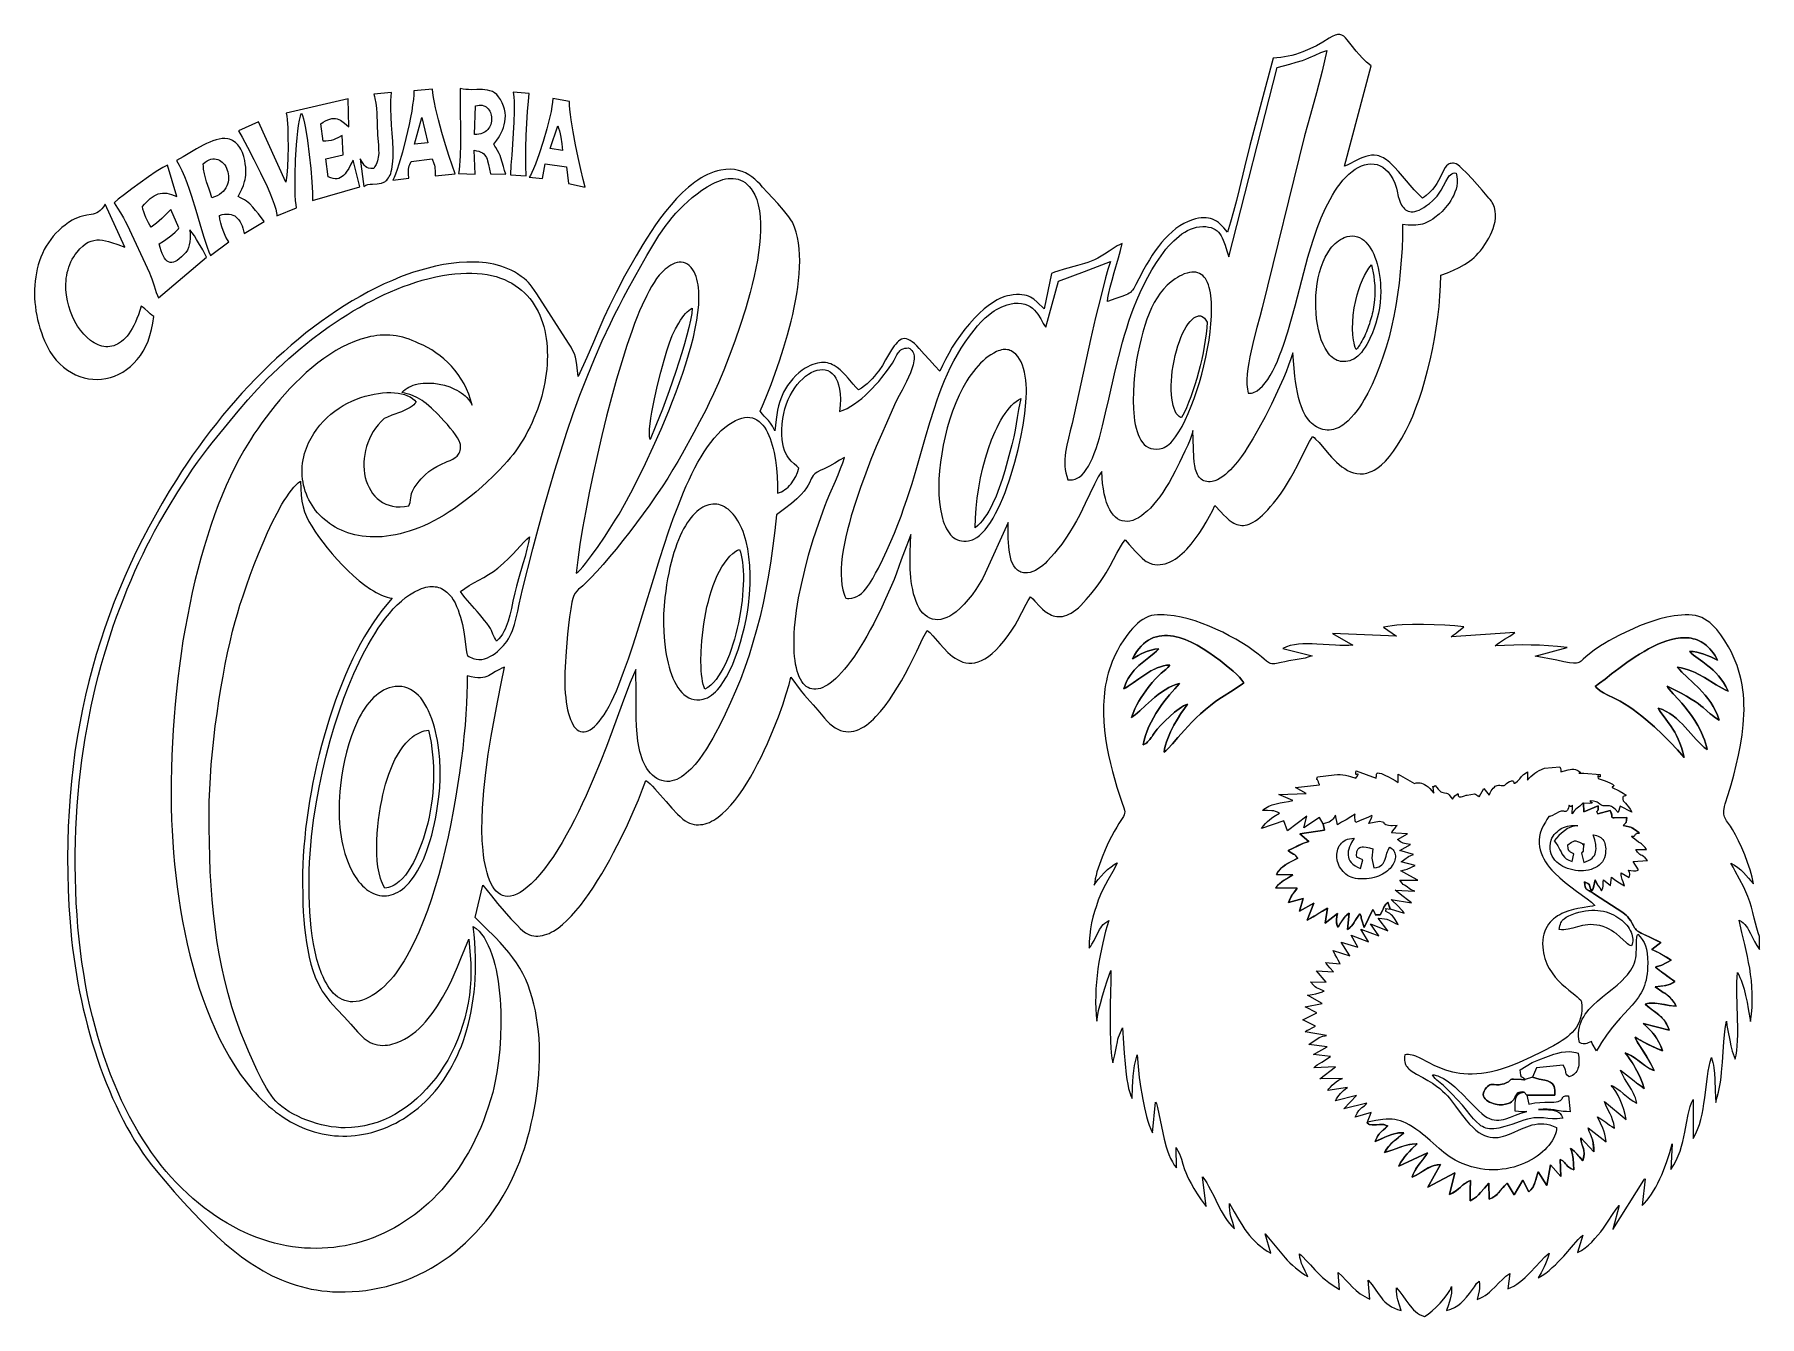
# Model space of a CAD drawing. Extents: x 0 to 206, y 0 to 153.
import ezdxf

# ---------------------------------------------------------------- set-up
doc = ezdxf.new("R2010")
doc.units = 0
doc.layers.add('Nível Padrão', color=18, linetype='CONTINUOUS')

msp = doc.modelspace()

# ---------------------------------------------------------------- linework, layer by layer
at = {"layer": 'Nível Padrão'}
for points in [[(159.58, 149.22), (159.04, 149.68), (158.56, 150.14), (158.16, 150.58), (157.8, 150.99), (157.22, 151.74), (156.74, 152.34), (156.53, 152.58), (156.31, 152.76), (156.09, 152.89), (155.97, 152.93), (155.85, 152.96), (155.72, 152.96), (155.59, 152.96), (155.44, 152.93), (155.29, 152.89), (154.95, 152.74), (154.56, 152.51), (153.82, 152.06), (153.05, 151.63), (152.25, 151.24), (151.42, 150.89), (150.99, 150.74), (150.57, 150.6), (150.13, 150.48), (149.69, 150.37), (149.25, 150.29), (148.8, 150.22), (148.35, 150.17), (147.9, 150.15), (145.11, 139.72), (144.48, 137.15), (143.84, 134.48), (143.51, 133.16), (143.17, 131.85), (142.81, 130.59), (142.44, 129.37), (142, 129.9), (141.78, 130.13), (141.57, 130.34), (141.35, 130.52), (141.13, 130.68), (140.9, 130.82), (140.67, 130.93), (140.43, 131.01), (140.17, 131.07), (139.9, 131.11), (139.61, 131.11), (139.31, 131.09), (138.98, 131.04), (138.63, 130.96), (138.25, 130.85), (137.73, 130.66), (137.22, 130.42), (136.74, 130.13), (136.27, 129.81), (135.82, 129.44), (135.39, 129.04), (134.97, 128.61), (134.57, 128.15), (134.19, 127.67), (133.82, 127.16), (133.46, 126.63), (133.12, 126.09), (132.78, 125.53), (132.46, 124.96), (131.85, 123.81), (131.52, 123.14), (131.25, 122.66), (131.12, 122.48), (131, 122.33), (130.86, 122.2), (130.71, 122.09), (130.54, 122), (130.33, 121.9), (129.82, 121.71), (129.1, 121.47), (128.13, 121.12), (128.18, 121.54), (128.25, 121.95), (128.44, 122.81), (128.67, 123.68), (128.92, 124.56), (129.45, 126.32), (129.69, 127.18), (129.88, 128.02), (129.56, 127.89), (129.28, 127.75), (129.02, 127.61), (128.79, 127.45), (128.32, 127.12), (127.78, 126.75), (127.38, 126.51), (126.98, 126.29), (126.57, 126.1), (126.17, 125.93), (125.76, 125.78), (125.36, 125.64), (124.55, 125.4), (122.96, 124.97), (122.19, 124.74), (121.81, 124.61), (121.45, 124.47), (120.55, 120.26), (119.72, 121.05), (119.33, 121.38), (119.13, 121.52), (118.92, 121.64), (118.69, 121.74), (118.46, 121.83), (118.2, 121.89), (117.91, 121.93), (117.6, 121.95), (117.26, 121.94), (116.88, 121.91), (116.46, 121.85), (116.17, 121.79), (115.86, 121.7), (115.56, 121.59), (115.26, 121.46), (114.95, 121.31), (114.64, 121.13), (114.34, 120.93), (114.03, 120.72), (113.42, 120.24), (112.82, 119.7), (112.23, 119.11), (111.66, 118.47), (111.1, 117.8), (110.57, 117.1), (110.07, 116.38), (109.6, 115.65), (109.17, 114.92), (108.77, 114.2), (108.42, 113.48), (108.12, 112.8), (107.52, 113.46), (106.88, 114.15), (106.24, 114.84), (105.65, 115.51), (105.35, 115.84), (105.07, 116.11), (104.81, 116.32), (104.57, 116.48), (104.33, 116.6), (104.12, 116.66), (103.91, 116.69), (103.71, 116.67), (103.53, 116.61), (103.35, 116.51), (103.17, 116.39), (103, 116.23), (102.84, 116.04), (102.67, 115.82), (102.34, 115.33), (101.64, 114.15), (101.25, 113.5), (100.81, 112.85), (100.57, 112.52), (100.32, 112.2), (100.05, 111.89), (99.76, 111.6), (99.45, 111.31), (99.12, 111.04), (98.77, 110.79), (98.4, 110.57), (98.08, 110.9), (97.76, 111.25), (97.15, 111.97), (96.84, 112.33), (96.53, 112.66), (96.2, 112.98), (95.86, 113.25), (95.49, 113.49), (95.3, 113.58), (95.1, 113.67), (94.9, 113.73), (94.69, 113.79), (94.47, 113.82), (94.24, 113.83), (94, 113.83), (93.75, 113.8), (93.49, 113.76), (93.22, 113.69), (92.94, 113.59), (92.65, 113.47), (92.34, 113.33), (92.02, 113.15), (91.67, 112.92), (91.3, 112.62), (90.94, 112.28), (90.58, 111.91), (90.25, 111.51), (89.94, 111.1), (89.68, 110.69), (89.46, 110.29), (89.2, 109.72), (89.01, 109.18), (88.86, 108.66), (88.75, 108.14), (88.67, 107.61), (88.59, 107.03), (88.41, 105.68), (88.12, 106.23), (87.88, 106.62), (87.68, 106.9), (87.5, 107.09), (87.14, 107.44), (86.93, 107.68), (86.68, 108.03), (87.06, 108.94), (87.5, 110.01), (87.97, 111.23), (88.47, 112.58), (88.97, 114.02), (89.47, 115.55), (89.94, 117.13), (90.36, 118.75), (90.56, 119.57), (90.74, 120.39), (90.9, 121.21), (91.04, 122.02), (91.16, 122.83), (91.26, 123.63), (91.33, 124.42), (91.37, 125.2), (91.39, 125.95), (91.37, 126.69), (91.32, 127.41), (91.24, 128.1), (91.12, 128.76), (90.95, 129.4), (90.75, 130), (90.51, 130.56), (90.33, 130.87), (90.08, 131.23), (89.78, 131.62), (89.45, 132.02), (88.76, 132.81), (88.17, 133.44), (87.56, 134.1), (86.96, 134.77), (86.65, 135.1), (86.34, 135.41), (86.01, 135.71), (85.67, 135.98), (85.31, 136.23), (84.92, 136.45), (84.51, 136.62), (84.08, 136.76), (83.6, 136.85), (83.1, 136.89), (82.55, 136.87), (81.97, 136.79), (81.57, 136.7), (81.17, 136.58), (80.77, 136.44), (80.38, 136.26), (79.99, 136.07), (79.61, 135.85), (79.23, 135.6), (78.85, 135.34), (78.48, 135.05), (78.11, 134.75), (77.75, 134.43), (77.39, 134.1), (76.7, 133.4), (76.03, 132.65), (75.38, 131.87), (74.77, 131.08), (74.19, 130.27), (73.65, 129.47), (73.14, 128.69), (72.66, 127.93), (71.85, 126.55), (70.49, 124.12), (69.46, 122.19), (68.67, 120.6), (68.02, 119.18), (67.42, 117.79), (66.77, 116.26), (65.98, 114.44), (64.96, 112.16), (64.79, 113.55), (64.71, 114.06), (64.61, 114.48), (64.49, 114.86), (64.32, 115.24), (64.09, 115.65), (63.79, 116.13), (60.03, 122.04), (59.44, 122.83), (59.21, 123.13), (59, 123.38), (58.78, 123.61), (58.5, 123.85), (58.16, 124.11), (57.71, 124.41), (57.34, 124.64), (56.95, 124.84), (56.55, 125.03), (56.15, 125.19), (55.73, 125.33), (55.31, 125.45), (54.87, 125.56), (54.43, 125.64), (53.98, 125.71), (53.53, 125.76), (53.07, 125.8), (52.61, 125.82), (51.67, 125.82), (50.73, 125.76), (49.79, 125.65), (48.86, 125.51), (47.93, 125.32), (47.03, 125.11), (46.15, 124.87), (45.31, 124.6), (44.5, 124.33), (43.74, 124.04), (42.77, 123.64), (41.8, 123.21), (40.83, 122.74), (39.87, 122.25), (38.92, 121.73), (37.97, 121.18), (37.03, 120.61), (36.1, 120.01), (35.17, 119.38), (34.26, 118.73), (33.35, 118.05), (32.45, 117.36), (31.56, 116.64), (30.68, 115.9), (29.81, 115.13), (28.95, 114.35), (28.1, 113.55), (27.26, 112.74), (26.44, 111.9), (25.62, 111.05), (24.82, 110.19), (24.04, 109.3), (23.26, 108.41), (22.5, 107.5), (21.76, 106.58), (21.03, 105.65), (20.32, 104.71), (19.62, 103.75), (18.93, 102.79), (18.27, 101.82), (17.62, 100.85), (16.99, 99.86), (16.12, 98.47), (15.29, 97.06), (14.48, 95.64), (13.69, 94.2), (12.94, 92.75), (12.21, 91.29), (11.51, 89.81), (10.84, 88.31), (10.2, 86.81), (9.58, 85.28), (9, 83.74), (8.45, 82.18), (7.92, 80.61), (7.43, 79.02), (6.97, 77.41), (6.54, 75.79), (6.15, 74.14), (5.78, 72.48), (5.45, 70.8), (5.16, 69.1), (4.89, 67.38), (4.66, 65.64), (4.46, 63.88), (4.3, 62.1), (4.18, 60.3), (4.08, 58.47), (4.03, 56.63), (4.01, 54.76), (4.03, 52.87), (4.08, 50.96), (4.17, 49.03), (4.3, 47.07), (4.39, 46.03), (4.49, 45), (4.61, 43.96), (4.75, 42.92), (4.9, 41.88), (5.06, 40.84), (5.24, 39.8), (5.44, 38.77), (5.66, 37.74), (5.88, 36.72), (6.13, 35.7), (6.39, 34.69), (6.66, 33.69), (6.95, 32.69), (7.25, 31.71), (7.57, 30.74), (7.91, 29.78), (8.25, 28.83), (8.62, 27.9), (8.99, 26.98), (9.38, 26.07), (9.79, 25.19), (10.2, 24.32), (10.64, 23.47), (11.08, 22.63), (11.54, 21.82), (12.01, 21.03), (12.5, 20.27), (13, 19.52), (13.51, 18.8), (14.04, 18.11), (14.57, 17.44), (15.65, 16.16), (16.74, 14.91), (17.86, 13.67), (19.01, 12.42), (19.93, 11.45), (20.87, 10.52), (21.82, 9.62), (22.78, 8.75), (23.76, 7.94), (24.76, 7.17), (25.78, 6.45), (26.3, 6.11), (26.83, 5.78), (27.36, 5.47), (27.89, 5.18), (28.44, 4.9), (28.99, 4.64), (29.55, 4.4), (30.12, 4.17), (30.7, 3.96), (31.28, 3.77), (31.88, 3.6), (32.48, 3.44), (33.09, 3.31), (33.72, 3.2), (34.35, 3.11), (34.99, 3.04), (35.64, 2.99), (36.31, 2.97), (37.14, 2.96), (37.97, 3), (38.8, 3.06), (39.62, 3.15), (40.44, 3.28), (41.25, 3.44), (42.05, 3.63), (42.84, 3.85), (43.63, 4.1), (44.41, 4.38), (45.18, 4.7), (45.93, 5.04), (46.68, 5.41), (47.41, 5.81), (48.13, 6.24), (48.84, 6.71), (49.53, 7.2), (50.21, 7.71), (50.87, 8.26), (51.51, 8.84), (52.14, 9.44), (52.75, 10.07), (53.34, 10.73), (53.92, 11.42), (54.47, 12.13), (55, 12.87), (55.51, 13.64), (56, 14.43), (56.46, 15.26), (56.9, 16.1), (57.32, 16.97), (57.71, 17.87), (57.98, 18.54), (58.24, 19.24), (58.49, 19.96), (58.72, 20.7), (58.95, 21.46), (59.16, 22.25), (59.35, 23.04), (59.53, 23.85), (59.69, 24.68), (59.84, 25.51), (59.97, 26.35), (60.08, 27.2), (60.17, 28.06), (60.24, 28.92), (60.29, 29.78), (60.32, 30.64), (60.33, 31.49), (60.31, 32.35), (60.27, 33.2), (60.2, 34.04), (60.11, 34.87), (59.99, 35.68), (59.84, 36.49), (59.67, 37.28), (59.47, 38.05), (59.23, 38.81), (58.97, 39.54), (58.68, 40.25), (58.35, 40.94), (57.99, 41.6), (57.59, 42.23), (57.16, 42.83), (56.68, 43.44), (56.16, 44.05), (55.62, 44.64), (55.06, 45.23), (53.88, 46.41), (52.66, 47.62), (53.57, 51.48), (54.59, 50.21), (55.31, 49.32), (56.11, 48.38), (56.92, 47.47), (57.69, 46.66), (58.04, 46.31), (58.36, 46.03), (58.65, 45.81), (58.89, 45.67), (59.14, 45.57), (59.39, 45.49), (59.64, 45.44), (59.9, 45.41), (60.15, 45.41), (60.41, 45.43), (60.67, 45.48), (60.94, 45.55), (61.2, 45.63), (61.47, 45.74), (61.73, 45.87), (62, 46.02), (62.54, 46.37), (63.07, 46.8), (63.61, 47.29), (64.15, 47.83), (64.68, 48.43), (65.21, 49.08), (65.74, 49.77), (66.26, 50.5), (66.77, 51.26), (67.27, 52.05), (67.77, 52.86), (68.25, 53.69), (68.72, 54.53), (69.17, 55.37), (70.03, 57.05), (70.82, 58.69), (71.52, 60.24), (72.13, 61.67), (72.63, 62.93), (73.02, 63.97), (73.26, 63.8), (73.52, 63.58), (73.81, 63.3), (74.11, 62.98), (74.75, 62.26), (75.43, 61.47), (76.12, 60.69), (76.79, 59.97), (77.11, 59.66), (77.42, 59.38), (77.71, 59.16), (77.99, 59), (78.25, 58.89), (78.51, 58.8), (78.77, 58.74), (79.04, 58.7), (79.3, 58.69), (79.56, 58.71), (79.82, 58.74), (80.09, 58.8), (80.35, 58.88), (80.61, 58.98), (80.87, 59.11), (81.13, 59.25), (81.39, 59.41), (81.64, 59.59), (82.15, 60), (82.66, 60.48), (83.16, 61.02), (83.65, 61.6), (84.13, 62.24), (84.6, 62.92), (85.06, 63.64), (85.51, 64.39), (85.94, 65.16), (86.36, 65.95), (86.77, 66.76), (87.16, 67.57), (87.53, 68.39), (88.22, 70), (88.84, 71.56), (89.36, 73.02), (89.78, 74.32), (90.11, 75.44), (90.31, 76.31), (91.57, 74.63), (91.95, 74.16), (92.26, 73.79), (92.98, 72.99), (93.55, 72.35), (94.35, 71.41), (94.67, 71.05), (94.99, 70.74), (95.31, 70.48), (95.63, 70.26), (95.95, 70.09), (96.27, 69.95), (96.59, 69.86), (96.9, 69.81), (97.21, 69.79), (97.52, 69.81), (97.83, 69.87), (98.14, 69.95), (98.44, 70.07), (98.74, 70.21), (99.04, 70.39), (99.34, 70.58), (99.63, 70.8), (99.92, 71.05), (100.2, 71.31), (100.49, 71.6), (101.04, 72.21), (101.58, 72.88), (102.09, 73.59), (102.59, 74.34), (103.07, 75.09), (103.53, 75.85), (103.99, 76.67), (104.46, 77.56), (105.35, 79.39), (106.1, 80.96), (106.38, 81.52), (106.58, 81.87), (106.74, 81.76), (106.91, 81.61), (107.27, 81.24), (108.1, 80.28), (108.57, 79.75), (109.08, 79.24), (109.35, 79), (109.64, 78.77), (109.93, 78.57), (110.23, 78.39), (110.54, 78.23), (110.87, 78.11), (111.21, 78.02), (111.56, 77.98), (111.92, 77.97), (112.29, 78.02), (112.68, 78.12), (113.08, 78.27), (113.49, 78.48), (113.92, 78.76), (114.36, 79.11), (114.81, 79.53), (115.28, 80.02), (115.76, 80.6), (116.26, 81.26), (116.77, 82.01), (117.09, 82.52), (117.38, 83.03), (117.9, 84.03), (118.41, 84.99), (118.67, 85.45), (118.94, 85.89), (119.2, 85.64), (119.46, 85.35), (120.04, 84.73), (120.36, 84.43), (120.7, 84.15), (121.06, 83.9), (121.25, 83.8), (121.44, 83.71), (121.64, 83.63), (121.85, 83.57), (122.07, 83.53), (122.29, 83.52), (122.52, 83.52), (122.76, 83.55), (123, 83.61), (123.26, 83.69), (123.52, 83.8), (123.79, 83.94), (124.07, 84.12), (124.35, 84.33), (124.65, 84.58), (124.95, 84.86), (125.27, 85.19), (125.59, 85.55), (126.12, 86.19), (126.59, 86.78), (127, 87.32), (127.36, 87.83), (127.67, 88.3), (127.95, 88.75), (128.43, 89.57), (129.24, 91.08), (129.68, 91.85), (129.93, 92.26), (130.22, 92.69), (130.72, 92.13), (131.48, 91.3), (131.88, 90.88), (132.26, 90.5), (132.59, 90.21), (132.73, 90.1), (132.85, 90.04), (133.16, 89.9), (133.48, 89.8), (133.79, 89.74), (134.1, 89.72), (134.41, 89.73), (134.72, 89.77), (135.02, 89.84), (135.32, 89.94), (135.61, 90.06), (135.91, 90.21), (136.2, 90.39), (136.48, 90.59), (136.76, 90.81), (137.04, 91.05), (137.31, 91.3), (137.57, 91.57), (138.09, 92.16), (138.58, 92.79), (139.05, 93.45), (139.49, 94.13), (139.9, 94.81), (140.29, 95.49), (140.64, 96.15), (140.95, 96.78), (141.64, 96.04), (141.98, 95.68), (142.31, 95.35), (142.65, 95.05), (143, 94.79), (143.18, 94.69), (143.37, 94.59), (143.55, 94.52), (143.75, 94.46), (143.94, 94.42), (144.15, 94.4), (144.36, 94.4), (144.57, 94.43), (144.8, 94.48), (145.03, 94.56), (145.27, 94.66), (145.52, 94.8), (145.79, 94.96), (146.06, 95.15), (146.34, 95.38), (146.63, 95.64), (146.94, 95.94), (147.26, 96.27), (147.59, 96.65), (147.93, 97.06), (148.4, 97.65), (148.83, 98.25), (149.23, 98.84), (149.61, 99.44), (149.96, 100.03), (150.28, 100.6), (150.86, 101.71), (151.82, 103.64), (152.22, 104.41), (152.41, 104.73), (152.6, 105), (152.77, 104.88), (152.96, 104.71), (153.37, 104.28), (154.32, 103.16), (154.87, 102.54), (155.16, 102.24), (155.46, 101.95), (155.77, 101.67), (156.09, 101.41), (156.43, 101.18), (156.77, 100.97), (157.13, 100.8), (157.5, 100.67), (157.87, 100.58), (158.26, 100.55), (158.66, 100.56), (159.07, 100.64), (159.28, 100.7), (159.49, 100.78), (159.71, 100.88), (159.93, 100.99), (160.37, 101.27), (160.82, 101.64), (161.29, 102.08), (161.76, 102.62), (162.25, 103.25), (162.74, 103.98), (163.25, 104.81), (163.77, 105.75), (164.16, 106.56), (164.56, 107.45), (164.94, 108.42), (165.31, 109.45), (165.67, 110.55), (166.01, 111.7), (166.33, 112.89), (166.63, 114.12), (166.9, 115.38), (167.14, 116.65), (167.36, 117.94), (167.54, 119.23), (167.69, 120.51), (167.8, 121.78), (167.86, 123.03), (167.89, 124.25), (168.69, 124.54), (169.43, 124.84), (170.11, 125.16), (170.74, 125.52), (171.04, 125.71), (171.32, 125.92), (171.6, 126.13), (171.87, 126.37), (172.12, 126.61), (172.37, 126.88), (172.62, 127.16), (172.86, 127.46), (173.25, 128.02), (173.45, 128.35), (173.65, 128.69), (173.83, 129.06), (174.01, 129.44), (174.15, 129.84), (174.28, 130.25), (174.37, 130.66), (174.42, 131.08), (174.43, 131.49), (174.39, 131.91), (174.3, 132.31), (174.24, 132.51), (174.15, 132.71), (174.05, 132.91), (173.94, 133.1), (173.81, 133.28), (173.65, 133.46), (172.84, 134.4), (171.63, 135.76), (171, 136.43), (170.42, 137), (170.16, 137.23), (169.93, 137.41), (169.74, 137.53), (169.59, 137.59), (169.43, 137.61), (169.28, 137.61), (169.14, 137.59), (169.01, 137.56), (168.9, 137.52), (168.79, 137.45), (168.59, 137.3), (168.43, 137.09), (168.27, 136.84), (167.97, 136.24), (167.64, 135.56), (167.43, 135.2), (167.19, 134.83), (166.91, 134.47), (166.57, 134.12), (166.17, 133.78), (165.95, 133.62), (165.71, 133.46), (165.21, 133.94), (164.73, 134.45), (164.26, 134.98), (163.8, 135.53), (162.85, 136.62), (162.36, 137.16), (161.83, 137.68), (161.43, 138.01), (161.24, 138.14), (161.05, 138.25), (160.86, 138.35), (160.68, 138.43), (160.49, 138.49), (160.31, 138.53), (159.96, 138.57), (159.61, 138.57), (159.27, 138.51), (158.94, 138.42), (158.61, 138.3), (158.29, 138.16), (157.66, 137.84), (157.03, 137.52), (156.72, 137.38), (156.4, 137.27), (159.58, 149.22)], [(148.37, 149.02), (149.12, 149.24), (149.88, 149.44), (150.64, 149.65), (151.41, 149.88), (151.8, 150.02), (152.17, 150.17), (152.89, 150.49), (153.59, 150.8), (153.95, 150.94), (154.31, 151.07), (154.03, 149.84), (153.73, 148.58), (153.05, 146.01), (152.34, 143.41), (151.65, 140.86), (146.57, 120.37), (146.29, 119.27), (145.95, 118.01), (145.59, 116.64), (145.25, 115.22), (145.1, 114.5), (144.97, 113.8), (144.87, 113.11), (144.79, 112.45), (144.76, 111.81), (144.77, 111.22), (144.82, 110.67), (144.86, 110.41), (144.92, 110.17), (145.11, 110.17), (145.29, 110.19), (145.46, 110.24), (145.64, 110.3), (145.81, 110.38), (145.98, 110.47), (146.31, 110.72), (146.64, 111.03), (146.95, 111.4), (147.26, 111.83), (147.55, 112.3), (147.84, 112.83), (148.12, 113.4), (148.4, 114.01), (148.66, 114.66), (148.92, 115.34), (149.17, 116.04), (149.65, 117.51), (150.1, 119.04), (150.53, 120.6), (151.33, 123.65), (152.04, 126.4), (152.38, 127.57), (152.7, 128.57), (153.16, 129.86), (153.64, 131.08), (154.15, 132.23), (154.41, 132.78), (154.68, 133.3), (154.96, 133.81), (155.26, 134.29), (155.56, 134.74), (155.88, 135.17), (156.22, 135.58), (156.57, 135.96), (156.93, 136.31), (157.31, 136.63), (157.68, 136.89), (158.05, 137.11), (158.43, 137.28), (158.81, 137.41), (159.18, 137.5), (159.56, 137.53), (159.93, 137.51), (160.29, 137.44), (160.65, 137.31), (160.99, 137.13), (161.31, 136.88), (161.62, 136.57), (161.9, 136.19), (162.17, 135.75), (162.4, 135.23), (162.61, 134.65), (162.69, 134.27), (162.83, 133.66), (162.93, 133.31), (163.06, 132.96), (163.23, 132.62), (163.33, 132.46), (163.45, 132.32), (163.57, 132.19), (163.7, 132.07), (163.85, 131.98), (164.01, 131.9), (164.19, 131.85), (164.38, 131.82), (164.59, 131.82), (164.81, 131.85), (165.05, 131.92), (165.31, 132.02), (165.59, 132.16), (165.89, 132.33), (166.2, 132.55), (166.54, 132.82), (166.9, 133.13), (167.28, 133.49), (167.45, 133.69), (167.62, 133.92), (167.78, 134.16), (167.93, 134.41), (168.49, 135.45), (168.77, 135.9), (168.91, 136.09), (169.06, 136.24), (169.21, 136.36), (169.37, 136.43), (169.55, 136.46), (169.73, 136.42), (169.82, 136.04), (169.86, 135.65), (169.86, 135.27), (169.81, 134.89), (169.72, 134.52), (169.59, 134.15), (169.44, 133.8), (169.27, 133.47), (169.08, 133.15), (168.88, 132.85), (168.67, 132.56), (168.46, 132.31), (168.06, 131.87), (167.72, 131.54), (167.19, 131.12), (166.94, 130.94), (166.69, 130.79), (166.45, 130.65), (166.21, 130.53), (165.96, 130.44), (165.71, 130.36), (165.46, 130.3), (165.19, 130.25), (164.92, 130.22), (164.64, 130.21), (164.02, 130.23), (163.33, 130.29), (163.32, 128.87), (163.27, 127.45), (163.19, 126.05), (163.07, 124.67), (162.93, 123.31), (162.75, 121.97), (162.54, 120.65), (162.3, 119.36), (162.02, 118.09), (161.72, 116.86), (161.38, 115.65), (161, 114.49), (160.6, 113.35), (160.16, 112.26), (159.69, 111.2), (159.19, 110.19), (158.77, 109.43), (158.51, 109), (158.23, 108.56), (157.92, 108.11), (157.58, 107.68), (157.22, 107.26), (156.83, 106.87), (156.42, 106.52), (156.21, 106.37), (155.99, 106.23), (155.77, 106.1), (155.54, 106), (155.31, 105.91), (155.08, 105.84), (154.84, 105.79), (154.59, 105.77), (154.34, 105.77), (154.09, 105.79), (153.84, 105.84), (153.58, 105.92), (153.31, 106.03), (153.05, 106.17), (152.85, 106.3), (152.66, 106.45), (152.48, 106.6), (152.31, 106.77), (152.15, 106.95), (152, 107.15), (151.72, 107.57), (151.48, 108.04), (151.27, 108.55), (151.08, 109.09), (150.92, 109.67), (150.79, 110.27), (150.67, 110.9), (150.57, 111.56), (150.48, 112.22), (150.35, 113.6), (150.24, 115), (150, 114.26), (149.72, 113.51), (149.43, 112.74), (149.11, 111.96), (148.43, 110.4), (147.7, 108.86), (146.95, 107.37), (146.2, 105.99), (145.48, 104.73), (144.81, 103.65), (144.5, 103.18), (144.1, 102.61), (143.62, 101.99), (143.08, 101.35), (142.79, 101.05), (142.49, 100.76), (142.19, 100.49), (141.88, 100.24), (141.57, 100.03), (141.25, 99.86), (140.94, 99.73), (140.63, 99.65), (140.39, 99.62), (140.17, 99.61), (139.96, 99.63), (139.78, 99.67), (139.6, 99.73), (139.45, 99.81), (139.3, 99.91), (139.17, 100.03), (139.06, 100.16), (138.95, 100.31), (138.86, 100.48), (138.77, 100.66), (138.64, 101.06), (138.54, 101.51), (138.47, 101.99), (138.42, 102.5), (138.37, 103.58), (138.35, 104.67), (138.31, 105.71), (138.26, 105.5), (138.19, 105.26), (137.98, 104.67), (137.69, 103.99), (137.37, 103.27), (136.71, 101.89), (136.21, 100.89), (135.85, 100.19), (135.48, 99.54), (135.1, 98.92), (134.73, 98.35), (134.36, 97.82), (133.98, 97.33), (133.61, 96.89), (133.24, 96.48), (132.88, 96.13), (132.51, 95.81), (132.16, 95.55), (131.81, 95.32), (131.46, 95.15), (131.13, 95.01), (130.8, 94.93), (130.48, 94.89), (130.17, 94.9), (129.88, 94.95), (129.59, 95.05), (129.32, 95.2), (129.07, 95.4), (128.82, 95.64), (128.6, 95.94), (128.39, 96.28), (128.2, 96.68), (128.02, 97.12), (127.87, 97.61), (127.74, 98.16), (127.63, 98.75), (127.54, 99.4), (127.47, 100.1), (127.43, 100.85), (127.23, 100.56), (127.02, 100.2), (126.56, 99.31), (125.47, 97), (124.8, 95.66), (124.43, 94.97), (124.03, 94.27), (123.6, 93.57), (123.15, 92.87), (122.66, 92.18), (122.13, 91.5), (121.81, 91.11), (121.41, 90.64), (120.93, 90.13), (120.67, 89.88), (120.39, 89.64), (120.11, 89.42), (119.81, 89.21), (119.51, 89.04), (119.2, 88.9), (118.89, 88.79), (118.58, 88.74), (118.26, 88.73), (118.1, 88.75), (117.95, 88.79), (117.79, 88.84), (117.64, 88.91), (117.5, 88.99), (117.37, 89.08), (117.25, 89.19), (117.13, 89.31), (116.94, 89.57), (116.77, 89.88), (116.64, 90.23), (116.53, 90.61), (116.45, 91.02), (116.38, 91.45), (116.34, 91.89), (116.28, 92.83), (116.26, 93.8), (116.25, 94.75), (113.54, 88.72), (113.19, 88.05), (112.8, 87.38), (112.39, 86.74), (111.95, 86.13), (111.5, 85.55), (111.03, 85.01), (110.54, 84.52), (110.05, 84.09), (109.67, 83.82), (109.3, 83.59), (108.93, 83.41), (108.57, 83.28), (108.22, 83.19), (107.88, 83.16), (107.55, 83.17), (107.23, 83.23), (106.92, 83.33), (106.63, 83.48), (106.36, 83.68), (106.1, 83.92), (105.86, 84.21), (105.64, 84.54), (105.44, 84.92), (105.27, 85.34), (105.11, 85.8), (104.98, 86.26), (104.87, 86.74), (104.78, 87.22), (104.7, 87.7), (104.64, 88.19), (104.57, 89.18), (104.55, 90.2), (104.57, 91.22), (104.61, 92.26), (104.66, 93.31), (104.37, 92.58), (104.08, 91.83), (103.51, 90.28), (102.94, 88.72), (102.64, 87.96), (102.34, 87.22), (101.48, 85.29), (101.06, 84.38), (100.64, 83.52), (100.22, 82.71), (99.81, 81.93), (99.4, 81.2), (99, 80.52), (98.61, 79.87), (98.22, 79.26), (97.84, 78.7), (97.46, 78.17), (97.09, 77.69), (96.73, 77.24), (96.38, 76.84), (96.03, 76.47), (95.69, 76.14), (95.36, 75.85), (95.04, 75.6), (94.73, 75.39), (94.43, 75.21), (94.13, 75.06), (93.85, 74.96), (93.58, 74.89), (93.32, 74.85), (93.06, 74.85), (92.82, 74.89), (92.59, 74.96), (92.38, 75.06), (92.17, 75.19), (91.98, 75.36), (91.8, 75.56), (91.63, 75.79), (91.47, 76.06), (91.33, 76.35), (91.2, 76.68), (91.09, 77.03), (90.99, 77.42), (90.9, 77.84), (90.83, 78.28), (90.78, 78.76), (90.74, 79.26), (90.71, 79.79), (90.71, 80.35), (90.72, 80.93), (90.74, 81.55), (90.78, 82.18), (90.84, 82.85), (91.01, 84.25), (91.26, 85.76), (91.58, 87.36), (91.98, 89.05), (92.45, 90.84), (93.01, 92.71), (93.65, 94.66), (94.38, 96.7), (94.66, 97.41), (94.98, 98.16), (95.65, 99.7), (95.97, 100.45), (96.27, 101.19), (96.53, 101.88), (96.73, 102.52), (96.15, 102.19), (95.56, 101.84), (94.96, 101.49), (94.63, 101.32), (94.29, 101.17), (93.81, 100.95), (93.45, 100.75), (93.19, 100.55), (92.99, 100.36), (92.86, 100.17), (92.75, 99.96), (92.54, 99.49), (92.4, 99.2), (92.2, 98.88), (91.92, 98.5), (91.54, 98.08), (91.04, 97.58), (90.4, 97.02), (89.59, 96.39), (88.6, 95.66), (88.41, 93.79), (88.19, 91.97), (87.95, 90.19), (87.67, 88.46), (87.36, 86.77), (87.02, 85.13), (86.65, 83.53), (86.24, 81.96), (85.81, 80.43), (85.34, 78.93), (84.84, 77.47), (84.3, 76.04), (83.74, 74.63), (83.14, 73.26), (82.5, 71.9), (81.84, 70.57), (81.33, 69.61), (81.01, 69.04), (80.66, 68.42), (80.26, 67.77), (79.83, 67.13), (79.38, 66.49), (78.89, 65.88), (78.38, 65.32), (78.11, 65.07), (77.84, 64.83), (77.57, 64.61), (77.29, 64.42), (77.01, 64.25), (76.72, 64.11), (76.43, 64), (76.14, 63.92), (75.84, 63.87), (75.54, 63.86), (75.24, 63.89), (74.94, 63.96), (74.64, 64.07), (74.34, 64.23), (74.06, 64.41), (73.8, 64.62), (73.56, 64.85), (73.35, 65.11), (73.15, 65.39), (72.97, 65.68), (72.81, 66), (72.66, 66.34), (72.53, 66.69), (72.41, 67.06), (72.31, 67.44), (72.22, 67.84), (72.08, 68.68), (71.98, 69.56), (71.91, 70.47), (71.87, 71.42), (71.85, 72.38), (71.85, 73.36), (71.85, 75.31), (71.84, 76.26), (71.82, 77.2), (71.69, 76.93), (71.53, 76.58), (71.16, 75.68), (70.72, 74.52), (70.21, 73.13), (69.01, 69.85), (68.31, 68.02), (67.56, 66.11), (66.75, 64.15), (65.89, 62.19), (65.44, 61.21), (64.98, 60.25), (64.51, 59.29), (64.03, 58.36), (63.53, 57.46), (63.03, 56.58), (62.52, 55.73), (61.99, 54.92), (61.46, 54.15), (60.92, 53.43), (60.37, 52.75), (59.81, 52.13), (59.33, 51.65), (58.86, 51.24), (58.43, 50.9), (58.01, 50.62), (57.61, 50.41), (57.24, 50.27), (56.88, 50.18), (56.55, 50.15), (56.23, 50.18), (55.93, 50.26), (55.66, 50.39), (55.4, 50.57), (55.16, 50.79), (54.93, 51.06), (54.73, 51.37), (54.54, 51.72), (54.37, 52.1), (54.21, 52.52), (54.07, 52.97), (53.95, 53.45), (53.84, 53.96), (53.74, 54.49), (53.66, 55.05), (53.6, 55.62), (53.5, 56.83), (53.46, 58.08), (53.47, 59.37), (53.52, 60.67), (53.59, 61.72), (53.68, 62.78), (53.79, 63.86), (53.92, 64.93), (54.22, 67.1), (54.56, 69.27), (54.94, 71.41), (55.35, 73.5), (55.76, 75.54), (56.16, 77.48), (55.84, 77.36), (55.55, 77.23), (55.3, 77.1), (55.07, 76.96), (54.66, 76.7), (54.26, 76.47), (54.05, 76.38), (53.82, 76.31), (53.57, 76.26), (53.28, 76.23), (52.97, 76.24), (52.6, 76.28), (52.19, 76.36), (51.71, 76.47), (51.71, 75.44), (51.67, 74.33), (51.62, 73.14), (51.54, 71.89), (51.44, 70.58), (51.31, 69.22), (51.16, 67.81), (50.98, 66.37), (50.78, 64.89), (50.56, 63.39), (50.31, 61.86), (50.04, 60.33), (49.74, 58.8), (49.42, 57.26), (49.07, 55.74), (48.7, 54.23), (48.3, 52.74), (47.87, 51.28), (47.42, 49.86), (46.95, 48.48), (46.45, 47.16), (45.92, 45.88), (45.37, 44.68), (44.79, 43.54), (44.49, 43), (44.18, 42.48), (43.87, 41.98), (43.55, 41.5), (43.22, 41.05), (42.89, 40.61), (42.55, 40.21), (42.2, 39.83), (41.85, 39.47), (41.49, 39.14), (41.13, 38.84), (40.75, 38.57), (40.37, 38.32), (39.99, 38.11), (39.59, 37.93), (39.19, 37.78), (38.8, 37.67), (38.43, 37.6), (38.07, 37.58), (37.73, 37.59), (37.4, 37.64), (37.09, 37.72), (36.79, 37.84), (36.5, 37.99), (36.23, 38.17), (35.97, 38.38), (35.72, 38.62), (35.49, 38.88), (35.27, 39.17), (35.06, 39.48), (34.86, 39.82), (34.67, 40.17), (34.5, 40.55), (34.33, 40.94), (34.03, 41.76), (33.77, 42.64), (33.55, 43.55), (33.37, 44.49), (33.21, 45.44), (33.09, 46.39), (32.99, 47.33), (32.92, 48.3), (32.86, 49.28), (32.83, 50.26), (32.82, 51.25), (32.82, 52.25), (32.85, 53.24), (32.89, 54.24), (32.96, 55.24), (33.04, 56.24), (33.13, 57.24), (33.24, 58.24), (33.37, 59.23), (33.67, 61.2), (34.02, 63.15), (34.42, 65.06), (34.87, 66.92), (35.35, 68.74), (35.86, 70.49), (36.41, 72.17), (36.98, 73.78), (37.56, 75.3), (38.16, 76.72), (38.79, 78.08), (39.14, 78.77), (39.5, 79.46), (39.87, 80.15), (40.26, 80.82), (40.67, 81.48), (41.09, 82.13), (41.52, 82.75), (41.96, 83.35), (42.42, 83.91), (42.88, 84.44), (43.36, 84.94), (43.84, 85.38), (44.33, 85.79), (44.83, 86.14), (45.43, 86.49), (45.99, 86.76), (46.26, 86.87), (46.51, 86.95), (46.76, 87.02), (47, 87.07), (47.24, 87.1), (47.46, 87.11), (47.68, 87.11), (47.88, 87.09), (48.08, 87.06), (48.27, 87.01), (48.46, 86.95), (48.64, 86.88), (48.97, 86.69), (49.28, 86.46), (49.56, 86.18), (49.81, 85.87), (50.04, 85.52), (50.25, 85.15), (50.44, 84.75), (50.61, 84.33), (50.76, 83.9), (50.89, 83.46), (51.12, 82.57), (51.29, 81.7), (51.41, 80.88), (51.59, 79.55), (51.65, 79.12), (51.69, 78.98), (51.72, 78.9), (51.89, 78.78), (52.07, 78.68), (52.24, 78.59), (52.41, 78.52), (52.59, 78.47), (52.76, 78.43), (53.1, 78.4), (53.44, 78.42), (53.78, 78.49), (54.11, 78.61), (54.42, 78.75), (54.73, 78.93), (55.02, 79.14), (55.3, 79.36), (55.57, 79.6), (55.81, 79.84), (56.03, 80.09), (56.42, 80.57), (56.61, 80.87), (56.78, 81.18), (56.94, 81.5), (57.09, 81.85), (57.22, 82.21), (57.34, 82.58), (57.55, 83.36), (57.74, 84.18), (57.92, 85.02), (58.11, 85.89), (58.32, 86.77), (59.55, 91.6), (60.18, 93.98), (60.82, 96.34), (61.48, 98.67), (62.16, 100.98), (62.86, 103.26), (63.6, 105.52), (64.36, 107.76), (65.16, 109.96), (66, 112.14), (66.89, 114.29), (67.82, 116.41), (68.79, 118.51), (69.3, 119.54), (69.83, 120.57), (70.36, 121.59), (70.92, 122.61), (72.41, 125.33), (73.12, 126.6), (73.84, 127.81), (74.57, 128.97), (74.95, 129.53), (75.34, 130.08), (75.75, 130.61), (76.18, 131.13), (76.62, 131.64), (77.08, 132.13), (77.53, 132.58), (78.02, 133.04), (78.56, 133.51), (79.13, 133.97), (79.72, 134.41), (80.34, 134.81), (80.97, 135.16), (81.28, 135.31), (81.6, 135.45), (81.92, 135.57), (82.23, 135.66), (82.54, 135.73), (82.85, 135.78), (83.16, 135.8), (83.46, 135.8), (83.76, 135.76), (84.05, 135.7), (84.33, 135.6), (84.6, 135.47), (84.86, 135.3), (85.12, 135.09), (85.36, 134.85), (85.59, 134.56), (85.8, 134.23), (86.01, 133.85), (86.14, 133.57), (86.25, 133.27), (86.35, 132.96), (86.44, 132.63), (86.58, 131.94), (86.67, 131.21), (86.71, 130.43), (86.71, 129.61), (86.67, 128.76), (86.59, 127.88), (86.48, 126.97), (86.33, 126.04), (86.16, 125.09), (85.95, 124.13), (85.72, 123.15), (85.47, 122.17), (85.2, 121.19), (84.91, 120.21), (84.29, 118.27), (83.64, 116.39), (82.97, 114.6), (82.31, 112.94), (81.68, 111.43), (81.1, 110.11), (80.59, 109.01), (80.17, 108.16), (79.44, 106.77), (78.75, 105.48), (77.35, 102.93), (76.84, 102.02), (76.26, 101.06), (75.63, 100.06), (74.95, 99.02), (74.23, 97.95), (73.48, 96.87), (72.7, 95.78), (71.9, 94.7), (71.1, 93.64), (70.29, 92.6), (69.48, 91.59), (68.69, 90.64), (67.92, 89.74), (67.17, 88.9), (66.46, 88.14), (65.79, 87.47), (65.51, 87.21), (65.25, 86.99), (65, 86.78), (64.78, 86.57), (64.59, 86.33), (64.43, 86.05), (64.29, 85.7), (64.19, 85.26), (64.05, 84.45), (63.92, 83.51), (63.8, 82.5), (63.69, 81.45), (63.51, 79.36), (63.39, 77.55), (63.36, 76.87), (63.35, 76.21), (63.35, 75.58), (63.37, 74.98), (63.41, 74.4), (63.46, 73.86), (63.52, 73.34), (63.59, 72.86), (63.68, 72.4), (63.79, 71.98), (63.9, 71.59), (64.03, 71.24), (64.17, 70.92), (64.32, 70.64), (64.48, 70.39), (64.65, 70.19), (64.84, 70.02), (65.03, 69.89), (65.24, 69.81), (65.45, 69.76), (65.67, 69.76), (65.9, 69.8), (66.14, 69.89), (66.39, 70.02), (66.65, 70.2), (66.91, 70.43), (67.18, 70.7), (67.46, 71.02), (67.74, 71.4), (68.03, 71.82), (68.33, 72.3), (68.63, 72.83), (68.92, 73.39), (69.21, 74.01), (69.5, 74.67), (69.79, 75.38), (70.37, 76.89), (70.94, 78.5), (71.49, 80.15), (72.02, 81.78), (72.96, 84.79), (73.78, 87.47), (74.7, 90.47), (75.21, 92.05), (75.74, 93.65), (76.3, 95.24), (76.9, 96.83), (77.53, 98.37), (77.85, 99.12), (78.19, 99.85), (78.53, 100.57), (78.88, 101.26), (79.24, 101.93), (79.61, 102.57), (79.99, 103.18), (80.38, 103.76), (80.78, 104.31), (81.18, 104.82), (81.6, 105.29), (82.03, 105.72), (82.46, 106.1), (82.91, 106.44), (83.33, 106.7), (83.73, 106.92), (84.11, 107.09), (84.47, 107.2), (84.81, 107.27), (85.14, 107.3), (85.45, 107.28), (85.74, 107.22), (86.02, 107.13), (86.28, 106.99), (86.53, 106.82), (86.76, 106.61), (86.98, 106.38), (87.18, 106.11), (87.37, 105.82), (87.54, 105.5), (87.7, 105.15), (87.85, 104.78), (87.99, 104.39), (88.11, 103.98), (88.22, 103.56), (88.32, 103.12), (88.48, 102.2), (88.61, 101.24), (88.69, 100.25), (88.74, 99.26), (88.75, 98.27), (88.98, 98.34), (89.2, 98.42), (89.41, 98.53), (89.62, 98.67), (89.81, 98.82), (90, 98.98), (90.18, 99.17), (90.35, 99.36), (90.66, 99.79), (90.92, 100.25), (91.14, 100.73), (91.3, 101.22), (91.17, 101.36), (91.03, 101.49), (90.71, 101.76), (90.37, 102.07), (90.2, 102.26), (90.03, 102.47), (89.87, 102.72), (89.72, 103), (89.59, 103.33), (89.47, 103.72), (89.38, 104.15), (89.31, 104.65), (89.27, 105.21), (89.26, 105.85), (89.29, 106.5), (89.37, 107.14), (89.48, 107.75), (89.62, 108.33), (89.81, 108.89), (90.02, 109.42), (90.25, 109.92), (90.52, 110.38), (90.8, 110.82), (91.1, 111.22), (91.41, 111.58), (91.74, 111.91), (92.08, 112.19), (92.42, 112.44), (92.77, 112.64), (93.11, 112.8), (93.45, 112.91), (93.79, 112.98), (94.11, 112.99), (94.43, 112.96), (94.73, 112.87), (95.01, 112.73), (95.27, 112.53), (95.5, 112.28), (95.71, 111.97), (95.89, 111.59), (96.03, 111.16), (96.14, 110.66), (96.21, 110.09), (96.24, 109.46), (96.22, 108.76), (96.15, 107.99), (96.59, 108.16), (97.03, 108.36), (97.48, 108.61), (97.92, 108.9), (98.36, 109.21), (98.79, 109.56), (99.22, 109.93), (99.63, 110.32), (100.04, 110.73), (100.44, 111.16), (100.82, 111.59), (101.18, 112.03), (101.86, 112.91), (102.45, 113.77), (102.65, 114.11), (102.82, 114.44), (102.98, 114.74), (103.15, 115.01), (103.24, 115.13), (103.35, 115.24), (103.47, 115.33), (103.6, 115.41), (103.75, 115.48), (103.93, 115.53), (104.12, 115.56), (104.35, 115.58), (104.52, 115.49), (104.66, 115.38), (104.78, 115.26), (104.88, 115.12), (104.95, 114.97), (105, 114.8), (105.03, 114.62), (105.05, 114.43), (105.04, 114.23), (105.02, 114.02), (104.93, 113.57), (104.78, 113.09), (104.6, 112.59), (104.38, 112.08), (104.13, 111.57), (103.61, 110.55), (103.11, 109.61), (102.71, 108.79), (101.73, 106.59), (101.14, 105.25), (100.53, 103.8), (99.89, 102.25), (99.26, 100.62), (98.64, 98.94), (98.07, 97.25), (97.54, 95.55), (97.31, 94.7), (97.09, 93.87), (96.9, 93.05), (96.73, 92.25), (96.59, 91.46), (96.47, 90.69), (96.39, 89.95), (96.35, 89.24), (96.34, 88.56), (96.36, 87.91), (96.43, 87.3), (96.54, 86.72), (96.69, 86.19), (96.79, 85.95), (96.9, 85.71), (97.08, 85.69), (97.25, 85.68), (97.59, 85.71), (97.9, 85.79), (98.21, 85.92), (98.49, 86.09), (98.76, 86.3), (99.02, 86.55), (99.26, 86.82), (99.49, 87.11), (99.71, 87.42), (100.1, 88.07), (100.45, 88.71), (100.77, 89.32), (101.3, 90.38), (101.79, 91.43), (102.26, 92.47), (102.69, 93.49), (103.1, 94.51), (103.48, 95.51), (103.83, 96.51), (104.17, 97.49), (104.79, 99.42), (105.36, 101.31), (106.4, 104.95), (106.92, 106.7), (107.46, 108.41), (107.74, 109.25), (108.04, 110.08), (108.35, 110.89), (108.68, 111.7), (109.03, 112.49), (109.4, 113.27), (109.79, 114.04), (110.21, 114.8), (110.66, 115.54), (111.14, 116.28), (111.66, 117), (112.21, 117.71), (112.62, 118.2), (113.06, 118.69), (113.54, 119.16), (114.06, 119.59), (114.33, 119.8), (114.6, 119.99), (114.89, 120.17), (115.19, 120.34), (115.49, 120.48), (115.81, 120.61), (116.13, 120.72), (116.46, 120.81), (116.98, 120.9), (117.45, 120.92), (117.87, 120.89), (118.25, 120.81), (118.59, 120.69), (118.89, 120.52), (119.16, 120.32), (119.4, 120.09), (119.61, 119.85), (119.81, 119.59), (120.15, 119.04), (120.45, 118.51), (120.6, 118.27), (120.75, 118.04), (122.27, 123.53), (125.37, 124.71), (128.46, 125.87), (128.18, 124.95), (127.89, 123.94), (127.31, 121.68), (126.7, 119.19), (126.1, 116.57), (124.93, 111.28), (123.89, 106.58), (123.68, 105.68), (123.46, 104.81), (123.27, 103.96), (123.12, 103.13), (123.07, 102.72), (123.03, 102.31), (123.02, 101.9), (123.04, 101.49), (123.08, 101.09), (123.15, 100.68), (123.26, 100.27), (123.4, 99.86), (123.59, 99.84), (123.77, 99.83), (123.94, 99.85), (124.11, 99.88), (124.28, 99.93), (124.44, 99.99), (124.6, 100.07), (124.75, 100.17), (125.05, 100.41), (125.33, 100.7), (125.59, 101.06), (125.85, 101.47), (126.09, 101.93), (126.32, 102.43), (126.54, 102.98), (126.75, 103.57), (126.95, 104.21), (127.15, 104.87), (127.53, 106.3), (127.9, 107.83), (128.27, 109.45), (129.04, 112.84), (129.46, 114.56), (129.91, 116.27), (130.15, 117.11), (130.41, 117.94), (130.67, 118.76), (130.96, 119.56), (131.28, 120.41), (131.64, 121.29), (132.03, 122.19), (132.46, 123.11), (132.93, 124.01), (133.42, 124.9), (133.95, 125.76), (134.51, 126.58), (134.8, 126.97), (135.09, 127.34), (135.39, 127.7), (135.7, 128.04), (136.02, 128.35), (136.34, 128.65), (136.67, 128.92), (137, 129.17), (137.34, 129.39), (137.68, 129.58), (138.03, 129.74), (138.39, 129.87), (138.75, 129.97), (139.11, 130.03), (139.48, 130.06), (139.85, 130.05), (140.18, 130), (140.48, 129.93), (140.74, 129.83), (140.98, 129.71), (141.19, 129.55), (141.37, 129.38), (141.54, 129.17), (141.69, 128.95), (141.82, 128.7), (141.94, 128.43), (142.16, 127.84), (142.37, 127.17), (142.59, 126.43), (148.37, 149.02)], [(42.83, 135.58), (44.74, 135.84), (44.7, 136.29), (44.68, 136.64), (44.69, 136.91), (44.72, 137.12), (44.77, 137.3), (44.84, 137.47), (45.03, 137.83), (47.52, 138.12), (47.72, 137.59), (47.79, 137.38), (47.83, 137.18), (47.85, 136.97), (47.86, 136.74), (47.86, 136.12), (50.26, 136.33), (49.56, 138.43), (49.12, 139.81), (48.68, 141.29), (48.26, 142.79), (47.91, 144.21), (47.78, 144.86), (47.67, 145.46), (47.6, 146), (47.57, 146.46), (45.33, 146.24), (45.33, 145.78), (45.28, 145.21), (45.19, 144.56), (45.08, 143.84), (44.93, 143.06), (44.76, 142.25), (44.38, 140.57), (43.96, 138.94), (43.53, 137.48), (43.33, 136.85), (43.15, 136.32), (42.98, 135.89), (42.83, 135.58)], [(50.66, 136.39), (52.66, 136.3), (52.52, 139.15), (52.83, 139.1), (53.09, 139.03), (53.32, 138.95), (53.51, 138.84), (53.67, 138.73), (53.8, 138.59), (53.9, 138.44), (53.99, 138.28), (54.07, 138.09), (54.13, 137.89), (54.24, 137.44), (54.35, 136.92), (54.5, 136.33), (56.32, 136.3), (56.17, 136.73), (56.03, 137.23), (55.89, 137.75), (55.73, 138.26), (55.62, 138.54), (55.52, 138.77), (55.31, 139.14), (55.1, 139.47), (54.99, 139.66), (54.88, 139.88), (55.24, 140.37), (55.42, 140.65), (55.59, 140.93), (55.75, 141.23), (55.9, 141.54), (56.02, 141.87), (56.12, 142.21), (56.2, 142.56), (56.24, 142.91), (56.26, 143.28), (56.23, 143.66), (56.16, 144.04), (56.05, 144.43), (55.89, 144.83), (55.67, 145.23), (55.45, 145.54), (55.22, 145.8), (54.96, 146), (54.7, 146.15), (54.41, 146.26), (54.12, 146.33), (53.82, 146.37), (53.51, 146.39), (52.86, 146.39), (52.2, 146.38), (51.86, 146.39), (51.53, 146.41), (51.2, 146.45), (50.87, 146.53), (50.87, 145.47), (50.88, 144.19), (50.91, 141.31), (50.9, 139.86), (50.86, 138.51), (50.83, 137.89), (50.79, 137.32), (50.73, 136.82), (50.66, 136.39)], [(30.11, 143.6), (30.17, 143.24), (30.21, 142.81), (30.28, 141.82), (30.31, 140.7), (30.32, 139.51), (30.29, 138.32), (30.24, 137.19), (30.16, 136.18), (30.05, 135.37), (26.8, 142.53), (24.41, 141.46), (24.84, 140.7), (25.48, 139.53), (26.25, 138.06), (27.05, 136.46), (27.81, 134.85), (28.15, 134.08), (28.44, 133.36), (28.68, 132.71), (28.85, 132.15), (28.95, 131.68), (28.96, 131.5), (28.96, 131.34), (31.33, 132.27), (31.27, 132.66), (31.22, 133.18), (31.18, 133.82), (31.16, 134.55), (31.16, 136.2), (31.21, 138), (31.32, 139.79), (31.39, 140.63), (31.47, 141.42), (31.57, 142.13), (31.68, 142.73), (31.8, 143.23), (31.86, 143.43), (31.93, 143.59), (32.05, 143.32), (32.17, 142.92), (32.3, 142.4), (32.42, 141.78), (32.64, 140.31), (32.85, 138.67), (33.02, 136.98), (33.15, 135.41), (33.23, 134.08), (33.24, 133.56), (33.24, 133.15), (38.88, 134.78), (38.08, 137.97), (37.82, 137.48), (37.56, 136.99), (37.27, 136.54), (37.12, 136.34), (36.95, 136.16), (36.78, 136.01), (36.59, 135.89), (36.39, 135.8), (36.17, 135.75), (35.94, 135.74), (35.69, 135.77), (35.42, 135.85), (35.12, 135.98), (34.82, 138.14), (36.89, 138.61), (36.79, 140.92), (36.25, 140.65), (35.99, 140.53), (35.73, 140.42), (35.45, 140.33), (35.16, 140.27), (34.84, 140.24), (34.49, 140.25), (34.22, 142.32), (34.51, 142.52), (34.79, 142.68), (35.05, 142.8), (35.3, 142.88), (35.53, 142.93), (35.76, 142.94), (35.97, 142.93), (36.18, 142.89), (36.37, 142.82), (36.56, 142.74), (36.74, 142.64), (36.91, 142.52), (37.24, 142.25), (37.56, 141.97), (37.5, 145.29), (30.11, 143.6)], [(38.92, 138.14), (39.36, 134.85), (39.59, 134.98), (39.84, 135.06), (40.1, 135.1), (40.38, 135.12), (40.94, 135.15), (41.21, 135.18), (41.48, 135.24), (41.74, 135.34), (41.86, 135.41), (41.98, 135.5), (42.1, 135.6), (42.2, 135.71), (42.31, 135.85), (42.4, 136.01), (42.49, 136.19), (42.57, 136.4), (42.64, 136.63), (42.7, 136.89), (42.8, 137.5), (42.85, 138.24), (42.86, 139.22), (42.82, 140.2), (42.75, 141.18), (42.68, 142.16), (42.61, 143.14), (42.58, 144.11), (42.59, 145.08), (42.62, 145.56), (42.67, 146.04), (40.54, 145.83), (40.62, 145.59), (40.69, 145.34), (40.8, 144.77), (40.88, 144.17), (40.93, 143.53), (40.97, 142.22), (41.01, 141), (41.1, 139.75), (41.13, 139.23), (41.14, 138.76), (41.09, 138.32), (41.05, 138.1), (40.99, 137.89), (40.91, 137.67), (40.82, 137.44), (40.69, 137.21), (40.55, 136.97), (40.2, 136.97), (39.93, 137.01), (39.72, 137.09), (39.55, 137.21), (39.41, 137.38), (39.27, 137.59), (38.92, 138.14)], [(52.69, 144.46), (52.91, 144.51), (53.12, 144.54), (53.31, 144.54), (53.5, 144.52), (53.67, 144.47), (53.82, 144.4), (53.97, 144.32), (54.1, 144.21), (54.21, 144.09), (54.31, 143.96), (54.4, 143.82), (54.47, 143.66), (54.53, 143.5), (54.57, 143.33), (54.6, 143.15), (54.62, 142.97), (54.61, 142.79), (54.59, 142.61), (54.56, 142.43), (54.51, 142.25), (54.44, 142.08), (54.36, 141.92), (54.26, 141.76), (54.15, 141.62), (54.01, 141.49), (53.86, 141.37), (53.7, 141.26), (53.51, 141.18), (53.31, 141.11), (53.09, 141.06), (52.85, 141.04), (52.59, 141.03), (52.69, 144.46)], [(56.86, 136.22), (58.75, 136.11), (58.72, 136.48), (58.69, 136.93), (58.68, 138.07), (58.7, 139.43), (58.75, 140.91), (58.83, 142.4), (58.91, 143.8), (59.01, 145.01), (59.1, 145.92), (57.2, 146.08), (57.26, 145.55), (57.29, 144.99), (57.31, 144.4), (57.31, 143.78), (57.28, 142.51), (57.2, 141.2), (57.01, 138.59), (56.92, 137.36), (56.86, 136.22)], [(60.99, 137.54), (63.55, 137.17), (63.79, 135.19), (65.77, 134.76), (65.54, 135.66), (65.25, 136.87), (64.93, 138.29), (64.61, 139.81), (64.33, 141.35), (64.09, 142.79), (64.01, 143.44), (63.95, 144.03), (63.92, 144.54), (63.92, 144.97), (61.94, 145.34), (61.9, 144.91), (61.82, 144.39), (61.71, 143.8), (61.57, 143.14), (61.2, 141.7), (60.76, 140.2), (60.3, 138.75), (59.84, 137.48), (59.63, 136.94), (59.43, 136.5), (59.25, 136.15), (59.1, 135.93), (60.69, 135.77), (60.99, 137.54)], [(46.29, 143.08), (47.01, 140.03), (45.41, 139.89), (46.29, 143.08)], [(62.5, 142.09), (62.61, 141.8), (62.71, 141.48), (62.8, 141.12), (62.88, 140.73), (63, 139.92), (63.08, 139.13), (61.62, 139.35), (62.5, 142.09)], [(17.01, 137.93), (17.33, 137.37), (17.64, 136.74), (17.95, 136.04), (18.24, 135.3), (18.52, 134.51), (18.79, 133.7), (19.31, 132.03), (19.79, 130.4), (20.24, 128.89), (20.46, 128.21), (20.66, 127.6), (20.87, 127.06), (21.06, 126.62), (23.24, 128.22), (23.08, 128.49), (22.9, 128.81), (22.73, 129.18), (22.56, 129.59), (22.41, 130.02), (22.28, 130.47), (22.18, 130.93), (22.12, 131.39), (22.44, 131.48), (22.74, 131.53), (23.02, 131.55), (23.28, 131.54), (23.52, 131.5), (23.74, 131.42), (23.95, 131.32), (24.13, 131.19), (24.3, 131.03), (24.46, 130.84), (24.6, 130.63), (24.72, 130.39), (24.83, 130.13), (24.92, 129.85), (25.01, 129.54), (25.08, 129.21), (27.47, 130.66), (26.78, 131.57), (26.45, 131.99), (26.11, 132.38), (25.75, 132.75), (25.34, 133.08), (25.12, 133.23), (24.89, 133.37), (24.64, 133.5), (24.36, 133.63), (24.8, 134.52), (24.99, 134.95), (25.14, 135.42), (25.19, 135.66), (25.24, 135.92), (25.27, 136.2), (25.28, 136.5), (25.28, 136.82), (25.26, 137.16), (25.21, 137.54), (25.15, 137.94), (25.04, 138.43), (24.89, 138.88), (24.69, 139.29), (24.58, 139.48), (24.45, 139.66), (24.32, 139.82), (24.18, 139.97), (24.03, 140.1), (23.86, 140.22), (23.69, 140.32), (23.51, 140.41), (23.32, 140.48), (23.12, 140.52), (22.78, 140.56), (22.44, 140.55), (22.08, 140.5), (21.72, 140.41), (21.35, 140.28), (20.97, 140.13), (20.58, 139.96), (20.19, 139.76), (19.4, 139.32), (18.6, 138.84), (17.8, 138.37), (17.01, 137.93)], [(20.2, 137.54), (20.43, 137.74), (20.66, 137.9), (20.89, 138.01), (21.12, 138.09), (21.33, 138.13), (21.55, 138.13), (21.75, 138.11), (21.95, 138.05), (22.13, 137.97), (22.31, 137.86), (22.47, 137.73), (22.62, 137.57), (22.76, 137.4), (22.88, 137.21), (22.98, 137.01), (23.07, 136.79), (23.14, 136.57), (23.19, 136.33), (23.22, 136.1), (23.23, 135.85), (23.21, 135.61), (23.17, 135.37), (23.11, 135.13), (23.02, 134.9), (22.9, 134.67), (22.75, 134.45), (22.58, 134.25), (22.37, 134.06), (22.13, 133.89), (21.86, 133.73), (21.55, 133.6), (21.21, 133.49), (21.08, 134.03), (20.92, 134.51), (20.6, 135.39), (20.45, 135.85), (20.33, 136.34), (20.24, 136.89), (20.21, 137.21), (20.2, 137.54)], [(12.94, 132.44), (13.18, 132.72), (13.41, 132.97), (13.65, 133.2), (13.88, 133.4), (14.11, 133.57), (14.34, 133.72), (14.58, 133.84), (14.82, 133.94), (15.07, 134), (15.32, 134.04), (15.59, 134.05), (15.85, 134.03), (16.13, 133.97), (16.42, 133.89), (16.73, 133.78), (17.04, 133.64), (15.93, 137.38), (15.68, 137.27), (15.37, 137.1), (14.59, 136.62), (13.66, 135.99), (12.66, 135.29), (11.68, 134.57), (10.78, 133.88), (10.06, 133.31), (9.57, 132.9), (9.95, 132.24), (10.31, 131.69), (10.68, 131.08), (10.88, 130.7), (11.1, 130.25), (13.77, 124.55), (13.92, 124.21), (14.06, 123.82), (14.32, 123), (14.59, 122.2), (14.72, 121.85), (14.87, 121.54), (20.57, 126.42), (20.13, 127.26), (19.65, 128.11), (19.4, 128.53), (19.14, 128.93), (18.88, 129.31), (18.61, 129.66), (18.63, 129.11), (18.62, 128.63), (18.59, 128.22), (18.53, 127.86), (18.43, 127.54), (18.3, 127.25), (18.12, 126.98), (17.89, 126.71), (17.61, 126.43), (17.34, 126.19), (17.09, 126.01), (16.86, 125.88), (16.64, 125.79), (16.43, 125.76), (16.24, 125.77), (16.06, 125.83), (15.89, 125.94), (15.73, 126.09), (15.58, 126.29), (15.44, 126.54), (15.3, 126.83), (15.17, 127.17), (15.04, 127.55), (14.92, 127.98), (15.45, 128.33), (16.17, 128.84), (16.53, 129.12), (16.86, 129.39), (17.13, 129.65), (17.23, 129.77), (17.3, 129.89), (16.34, 132.09), (15.83, 131.57), (15.24, 131.02), (14.62, 130.48), (13.98, 129.98), (13.82, 130.22), (13.65, 130.5), (13.49, 130.81), (13.34, 131.14), (13.21, 131.47), (13.09, 131.81), (13, 132.13), (12.94, 132.44)], [(12.8, 120.56), (12.64, 120.03), (12.47, 119.54), (12.29, 119.08), (12.11, 118.65), (11.92, 118.26), (11.72, 117.9), (11.52, 117.56), (11.31, 117.26), (11.1, 116.99), (10.88, 116.74), (10.66, 116.53), (10.43, 116.34), (10.21, 116.18), (9.98, 116.04), (9.75, 115.93), (9.51, 115.84), (9.28, 115.78), (9.04, 115.74), (8.81, 115.72), (8.57, 115.72), (8.34, 115.75), (8.1, 115.79), (7.87, 115.86), (7.64, 115.94), (7.41, 116.05), (7.19, 116.17), (6.97, 116.3), (6.75, 116.46), (6.33, 116.81), (5.93, 117.22), (5.55, 117.68), (5.2, 118.18), (4.88, 118.73), (4.59, 119.31), (4.34, 119.92), (4.14, 120.56), (3.98, 121.21), (3.86, 121.88), (3.8, 122.55), (3.8, 123.23), (3.82, 123.56), (3.85, 123.9), (3.9, 124.23), (3.97, 124.56), (4.06, 124.89), (4.16, 125.21), (4.27, 125.53), (4.41, 125.84), (4.57, 126.15), (4.74, 126.44), (4.93, 126.73), (5.14, 127.02), (5.48, 127.4), (5.82, 127.72), (6.15, 127.98), (6.48, 128.18), (6.81, 128.32), (7.15, 128.41), (7.48, 128.46), (7.82, 128.47), (8.17, 128.44), (8.52, 128.37), (8.88, 128.28), (9.24, 128.17), (10.01, 127.9), (10.83, 127.59), (8.48, 132.71), (8.3, 132.42), (8.11, 132.18), (7.91, 131.98), (7.71, 131.83), (7.5, 131.71), (7.28, 131.62), (7.05, 131.55), (6.81, 131.49), (6.31, 131.4), (5.77, 131.29), (5.48, 131.21), (5.18, 131.1), (4.87, 130.97), (4.55, 130.8), (4.11, 130.53), (3.7, 130.24), (3.32, 129.93), (2.95, 129.6), (2.61, 129.26), (2.29, 128.89), (1.99, 128.52), (1.72, 128.12), (1.46, 127.72), (1.23, 127.3), (1.02, 126.86), (0.83, 126.42), (0.66, 125.96), (0.51, 125.5), (0.39, 125.03), (0.28, 124.54), (0.2, 124.06), (0.13, 123.56), (0.09, 123.06), (0.06, 122.55), (0.06, 122.04), (0.07, 121.53), (0.11, 121.01), (0.16, 120.5), (0.23, 119.98), (0.32, 119.46), (0.43, 118.95), (0.56, 118.43), (0.71, 117.92), (0.88, 117.41), (1.06, 116.91), (1.26, 116.41), (1.56, 115.77), (1.9, 115.17), (2.26, 114.63), (2.66, 114.13), (3.08, 113.69), (3.52, 113.29), (3.98, 112.94), (4.46, 112.63), (4.95, 112.38), (5.46, 112.17), (5.97, 112.01), (6.49, 111.9), (7.02, 111.84), (7.54, 111.82), (8.07, 111.85), (8.59, 111.93), (9.11, 112.05), (9.61, 112.22), (10.11, 112.43), (10.59, 112.7), (11.05, 113), (11.5, 113.35), (11.92, 113.75), (12.32, 114.19), (12.69, 114.68), (13.03, 115.21), (13.33, 115.78), (13.61, 116.4), (13.84, 117.07), (14.03, 117.77), (14.18, 118.52), (14.29, 119.32), (14.07, 119.47), (13.88, 119.63), (13.57, 119.94), (13.24, 120.25), (13.04, 120.4), (12.8, 120.56)], [(156.38, 128.74), (156.72, 128.85), (157.05, 128.92), (157.36, 128.94), (157.66, 128.91), (157.94, 128.84), (158.21, 128.74), (158.47, 128.59), (158.71, 128.42), (158.94, 128.21), (159.16, 127.97), (159.36, 127.7), (159.55, 127.41), (159.73, 127.09), (159.89, 126.75), (160.04, 126.39), (160.17, 126.02), (160.3, 125.59), (160.41, 125.15), (160.51, 124.69), (160.59, 124.23), (160.65, 123.76), (160.7, 123.28), (160.72, 122.81), (160.73, 122.35), (160.71, 121.65), (160.65, 120.99), (160.57, 120.34), (160.45, 119.72), (160.3, 119.11), (160.13, 118.52), (159.94, 117.95), (159.74, 117.39), (159.44, 116.7), (159.27, 116.35), (159.08, 116), (158.87, 115.66), (158.65, 115.33), (158.42, 115.03), (158.17, 114.76), (158.01, 114.6), (157.85, 114.46), (157.68, 114.35), (157.51, 114.25), (157.27, 114.14), (157.03, 114.05), (156.79, 113.99), (156.57, 113.95), (156.35, 113.94), (156.13, 113.94), (155.93, 113.97), (155.73, 114.02), (155.53, 114.09), (155.34, 114.18), (155.16, 114.29), (154.99, 114.42), (154.82, 114.57), (154.66, 114.73), (154.51, 114.91), (154.37, 115.1), (154.09, 115.53), (153.85, 116.02), (153.64, 116.55), (153.45, 117.12), (153.3, 117.73), (153.17, 118.37), (153.08, 119.04), (153.01, 119.72), (152.98, 120.42), (152.98, 121.13), (153, 121.84), (153.07, 122.55), (153.16, 123.25), (153.28, 123.93), (153.44, 124.59), (153.63, 125.23), (153.85, 125.84), (154.11, 126.41), (154.4, 126.94), (154.73, 127.42), (154.9, 127.64), (155.09, 127.84), (155.28, 128.03), (155.49, 128.21), (155.7, 128.37), (155.92, 128.51), (156.15, 128.64), (156.38, 128.74)], [(72.58, 120.68), (72.28, 120.01), (71.98, 119.28), (71.68, 118.5), (71.37, 117.67), (70.76, 115.88), (70.14, 113.93), (69.53, 111.86), (68.93, 109.68), (68.34, 107.44), (67.78, 105.15), (67.24, 102.85), (66.74, 100.56), (66.27, 98.31), (65.85, 96.14), (65.47, 94.06), (65.15, 92.11), (64.89, 90.31), (64.7, 88.69), (64.93, 88.86), (65.19, 89.12), (65.5, 89.46), (65.83, 89.86), (66.55, 90.81), (67.32, 91.89), (68.08, 93.01), (68.78, 94.09), (69.38, 95.03), (69.82, 95.76), (70.46, 96.89), (71.22, 98.3), (72.06, 99.94), (72.97, 101.78), (73.9, 103.78), (74.85, 105.9), (75.77, 108.09), (76.21, 109.21), (76.64, 110.33), (77.05, 111.45), (77.43, 112.56), (77.8, 113.67), (78.13, 114.76), (78.43, 115.83), (78.69, 116.88), (78.92, 117.89), (79.1, 118.88), (79.24, 119.82), (79.33, 120.72), (79.36, 121.57), (79.34, 122.36), (79.31, 122.74), (79.26, 123.1), (79.2, 123.44), (79.12, 123.77), (79.03, 124.08), (78.91, 124.37), (78.78, 124.65), (78.64, 124.9), (78.43, 125.19), (78.21, 125.41), (77.98, 125.58), (77.74, 125.7), (77.5, 125.77), (77.25, 125.8), (77, 125.79), (76.75, 125.75), (76.5, 125.67), (76.25, 125.57), (76.01, 125.44), (75.78, 125.3), (75.55, 125.14), (75.34, 124.97), (74.95, 124.61), (74.62, 124.26), (74.3, 123.85), (74, 123.4), (73.7, 122.91), (73.41, 122.39), (73.13, 121.84), (72.58, 120.68)], [(52.43, 46.56), (52.78, 46.3), (53.11, 45.99), (53.42, 45.63), (53.71, 45.23), (53.97, 44.78), (54.22, 44.3), (54.44, 43.78), (54.65, 43.22), (54.83, 42.64), (55, 42.02), (55.15, 41.38), (55.28, 40.72), (55.39, 40.04), (55.49, 39.34), (55.57, 38.62), (55.63, 37.89), (55.67, 37.16), (55.71, 36.41), (55.72, 34.91), (55.68, 33.41), (55.59, 31.94), (55.44, 30.52), (55.25, 29.16), (55.01, 27.89), (54.88, 27.3), (54.74, 26.74), (54.49, 25.87), (54.22, 25.02), (53.94, 24.19), (53.63, 23.38), (53.31, 22.59), (52.97, 21.82), (52.61, 21.06), (52.24, 20.33), (51.84, 19.61), (51.43, 18.92), (51.01, 18.24), (50.57, 17.58), (50.11, 16.95), (49.64, 16.33), (49.16, 15.74), (48.66, 15.16), (48.15, 14.61), (47.62, 14.08), (47.08, 13.57), (46.54, 13.08), (45.97, 12.61), (45.4, 12.17), (44.82, 11.75), (44.23, 11.35), (43.62, 10.97), (43.01, 10.61), (42.39, 10.28), (41.76, 9.97), (41.12, 9.69), (40.47, 9.43), (39.82, 9.19), (39.16, 8.98), (38.49, 8.79), (37.82, 8.62), (37.14, 8.48), (36.46, 8.37), (35.77, 8.28), (35.08, 8.21), (34.38, 8.17), (33.68, 8.16), (32.98, 8.17), (32.27, 8.2), (31.56, 8.27), (30.85, 8.36), (30.14, 8.47), (29.43, 8.62), (28.72, 8.79), (28.01, 8.99), (27.3, 9.21), (26.59, 9.46), (25.88, 9.74), (25.17, 10.05), (24.47, 10.39), (23.77, 10.75), (23.07, 11.15), (22.37, 11.57), (21.68, 12.02), (20.99, 12.5), (20.31, 13.01), (19.63, 13.55), (18.96, 14.12), (18.3, 14.71), (17.64, 15.34), (16.98, 16), (16.37, 16.66), (15.77, 17.34), (15.19, 18.06), (14.61, 18.8), (14.04, 19.58), (13.49, 20.38), (12.94, 21.22), (12.42, 22.08), (11.9, 22.97), (11.4, 23.89), (10.91, 24.84), (10.44, 25.82), (9.99, 26.82), (9.55, 27.85), (9.13, 28.91), (8.72, 30), (8.33, 31.11), (7.96, 32.25), (7.61, 33.42), (7.28, 34.61), (6.97, 35.83), (6.68, 37.07), (6.4, 38.34), (6.15, 39.63), (5.93, 40.95), (5.72, 42.3), (5.54, 43.66), (5.38, 45.05), (5.24, 46.47), (5.13, 47.91), (5.04, 49.37), (4.98, 50.86), (4.94, 52.35), (4.92, 53.82), (4.93, 55.28), (4.96, 56.72), (5.01, 58.15), (5.07, 59.56), (5.16, 60.96), (5.27, 62.34), (5.4, 63.7), (5.55, 65.05), (5.72, 66.39), (5.9, 67.71), (6.11, 69.01), (6.33, 70.3), (6.57, 71.58), (6.83, 72.83), (7.1, 74.08), (7.39, 75.31), (7.7, 76.52), (8.02, 77.72), (8.36, 78.91), (8.71, 80.08), (9.08, 81.24), (9.46, 82.38), (9.86, 83.51), (10.27, 84.62), (10.7, 85.72), (11.13, 86.8), (11.58, 87.87), (12.05, 88.93), (12.52, 89.97), (13.01, 91), (13.44, 91.87), (13.9, 92.77), (14.39, 93.7), (14.91, 94.63), (16, 96.52), (17.16, 98.4), (18.34, 100.23), (18.93, 101.11), (19.53, 101.95), (20.11, 102.76), (20.69, 103.53), (21.26, 104.26), (21.81, 104.93), (24.38, 108.05), (25.5, 109.37), (26.66, 110.66), (27.87, 111.92), (29.13, 113.14), (30.43, 114.33), (31.76, 115.47), (33.13, 116.57), (34.52, 117.62), (35.23, 118.12), (35.94, 118.61), (36.66, 119.08), (37.38, 119.54), (38.11, 119.99), (38.84, 120.41), (39.58, 120.82), (40.32, 121.21), (41.06, 121.58), (41.81, 121.94), (42.56, 122.27), (43.31, 122.59), (44.06, 122.89), (44.81, 123.16), (45.56, 123.41), (46.31, 123.65), (47.15, 123.87), (47.96, 124.05), (48.74, 124.21), (49.49, 124.33), (50.23, 124.42), (50.93, 124.47), (51.61, 124.5), (52.26, 124.5), (52.89, 124.47), (53.49, 124.41), (54.07, 124.33), (54.62, 124.21), (55.15, 124.08), (55.66, 123.91), (56.14, 123.73), (56.59, 123.52), (57.03, 123.29), (57.44, 123.03), (57.83, 122.76), (58.2, 122.47), (58.54, 122.15), (58.86, 121.82), (59.17, 121.47), (59.45, 121.11), (59.7, 120.72), (59.94, 120.33), (60.16, 119.91), (60.36, 119.49), (60.53, 119.05), (60.69, 118.6), (60.83, 118.14), (60.95, 117.66), (61.04, 117.18), (61.13, 116.69), (61.19, 116.19), (61.23, 115.68), (61.26, 115.17), (61.27, 114.65), (61.26, 114.12), (61.23, 113.59), (61.19, 113.06), (61.13, 112.53), (61.05, 111.99), (60.96, 111.45), (60.85, 110.91), (60.73, 110.37), (60.59, 109.84), (60.43, 109.3), (60.08, 108.24), (59.67, 107.19), (59.45, 106.68), (59.21, 106.17), (58.95, 105.67), (58.69, 105.18), (58.41, 104.7), (58.12, 104.23), (57.82, 103.77), (57.5, 103.32), (57.18, 102.88), (56.84, 102.45), (56.49, 102.04), (56.13, 101.64), (55.45, 100.93), (54.77, 100.25), (54.1, 99.61), (53.44, 99), (52.78, 98.43), (52.12, 97.88), (51.47, 97.37), (50.83, 96.89), (50.19, 96.44), (49.56, 96.03), (48.94, 95.64), (48.32, 95.28), (47.71, 94.95), (47.11, 94.65), (46.52, 94.37), (45.93, 94.13), (45.36, 93.91), (44.79, 93.71), (44.23, 93.55), (43.68, 93.4), (43.14, 93.28), (42.6, 93.19), (42.08, 93.11), (41.57, 93.06), (41.07, 93.03), (40.58, 93.03), (40.1, 93.04), (39.63, 93.07), (39.17, 93.13), (38.73, 93.2), (38.3, 93.29), (37.87, 93.4), (37.46, 93.53), (37.07, 93.67), (36.68, 93.83), (36.31, 94.01), (35.96, 94.2), (35.61, 94.4), (35.28, 94.62), (34.97, 94.86), (34.67, 95.1), (34.38, 95.36), (34.11, 95.63), (33.85, 95.91), (33.61, 96.2), (33.39, 96.5), (33.18, 96.81), (32.99, 97.13), (32.81, 97.46), (32.65, 97.79), (32.51, 98.14), (32.38, 98.49), (32.27, 98.84), (32.18, 99.2), (32.11, 99.57), (32.06, 99.94), (32.02, 100.31), (32, 100.69), (32, 101.07), (32.02, 101.45), (32.06, 101.83), (32.12, 102.22), (32.2, 102.6), (32.3, 102.99), (32.52, 103.63), (32.77, 104.24), (33.06, 104.82), (33.38, 105.37), (33.74, 105.89), (34.12, 106.38), (34.53, 106.84), (34.97, 107.27), (35.43, 107.67), (35.91, 108.04), (36.4, 108.38), (36.91, 108.69), (37.42, 108.97), (37.95, 109.23), (38.48, 109.45), (39.01, 109.65), (39.54, 109.82), (40.07, 109.96), (40.59, 110.07), (41.11, 110.16), (41.61, 110.22), (42.1, 110.25), (42.57, 110.25), (43.02, 110.23), (43.45, 110.18), (43.85, 110.11), (44.23, 110.01), (44.57, 109.88), (44.88, 109.73), (45.16, 109.55), (45.4, 109.34), (45.59, 109.12), (45.47, 108.95), (45.32, 108.79), (45.13, 108.63), (44.91, 108.49), (44.67, 108.35), (44.4, 108.22), (43.84, 107.97), (42.7, 107.54), (42.2, 107.33), (41.79, 107.14), (41.42, 106.79), (41.07, 106.41), (40.76, 106.01), (40.48, 105.6), (40.24, 105.17), (40.02, 104.72), (39.83, 104.27), (39.68, 103.81), (39.56, 103.34), (39.47, 102.87), (39.4, 102.4), (39.37, 101.94), (39.37, 101.47), (39.4, 101.02), (39.46, 100.57), (39.54, 100.13), (39.66, 99.71), (39.8, 99.31), (39.98, 98.92), (40.18, 98.56), (40.41, 98.21), (40.66, 97.9), (40.95, 97.61), (41.26, 97.36), (41.6, 97.14), (41.97, 96.95), (42.37, 96.8), (42.79, 96.7), (43.23, 96.63), (43.71, 96.62), (44.21, 96.65), (44.73, 96.73), (44.88, 97.12), (44.94, 97.44), (45, 97.94), (45.05, 98.2), (45.17, 98.5), (45.38, 98.88), (45.72, 99.37), (45.95, 99.67), (46.19, 99.95), (46.43, 100.2), (46.67, 100.43), (47.14, 100.83), (47.6, 101.16), (48.06, 101.43), (48.49, 101.65), (49.29, 102.01), (49.65, 102.16), (49.97, 102.32), (50.25, 102.49), (50.49, 102.68), (50.59, 102.79), (50.68, 102.91), (50.75, 103.04), (50.81, 103.19), (50.86, 103.35), (50.89, 103.52), (50.91, 103.72), (50.9, 103.94), (50.89, 104.06), (50.85, 104.19), (50.73, 104.49), (50.54, 104.84), (50.3, 105.21), (50.01, 105.61), (49.68, 106.02), (49.33, 106.44), (48.95, 106.86), (48.18, 107.67), (47.43, 108.39), (46.79, 108.95), (46.53, 109.16), (46.33, 109.29), (45.76, 109.61), (45.17, 109.9), (44.87, 110.02), (44.55, 110.12), (44.24, 110.2), (43.91, 110.26), (44.1, 110.44), (44.3, 110.62), (44.52, 110.77), (44.75, 110.9), (45, 111.02), (45.26, 111.12), (45.54, 111.21), (45.83, 111.28), (46.13, 111.33), (46.43, 111.36), (46.74, 111.39), (47.06, 111.39), (47.7, 111.36), (48.35, 111.27), (48.99, 111.12), (49.61, 110.92), (50.2, 110.67), (50.48, 110.53), (50.75, 110.38), (51, 110.21), (51.24, 110.04), (51.47, 109.85), (51.67, 109.65), (51.86, 109.44), (52.03, 109.23), (52.18, 109), (52.3, 108.76), (52.11, 109.43), (51.88, 110.08), (51.62, 110.7), (51.32, 111.29), (50.98, 111.86), (50.62, 112.4), (50.24, 112.91), (49.82, 113.39), (49.39, 113.84), (48.93, 114.26), (48.46, 114.65), (47.97, 115.01), (47.47, 115.34), (46.96, 115.63), (46.44, 115.89), (45.91, 116.12), (45.53, 116.31), (45.15, 116.48), (44.77, 116.63), (44.39, 116.75), (44, 116.86), (43.62, 116.95), (43.23, 117.01), (42.85, 117.06), (42.46, 117.1), (42.08, 117.11), (41.69, 117.11), (41.31, 117.09), (40.92, 117.05), (40.54, 116.99), (40.15, 116.93), (39.77, 116.84), (39.01, 116.63), (38.25, 116.36), (37.5, 116.04), (36.75, 115.67), (36.02, 115.26), (35.29, 114.8), (34.57, 114.31), (33.87, 113.78), (33.17, 113.22), (32.5, 112.63), (31.83, 112.02), (31.18, 111.38), (30.55, 110.73), (29.94, 110.06), (29.34, 109.38), (28.77, 108.7), (28.22, 108), (27.69, 107.31), (27.18, 106.63), (26.7, 105.94), (26.25, 105.27), (25.82, 104.61), (25.05, 103.35), (24.5, 102.36), (23.96, 101.34), (23.44, 100.27), (22.94, 99.17), (22.46, 98.03), (21.99, 96.86), (21.54, 95.65), (21.11, 94.41), (20.69, 93.14), (20.29, 91.84), (19.92, 90.51), (19.55, 89.16), (19.21, 87.79), (18.89, 86.39), (18.58, 84.98), (18.3, 83.54), (18.03, 82.09), (17.78, 80.62), (17.55, 79.13), (17.35, 77.64), (17.16, 76.13), (16.99, 74.62), (16.84, 73.09), (16.71, 71.56), (16.6, 70.03), (16.51, 68.49), (16.44, 66.95), (16.4, 65.41), (16.37, 63.88), (16.36, 62.34), (16.38, 60.82), (16.42, 59.29), (16.47, 57.99), (16.55, 56.67), (16.64, 55.34), (16.76, 53.99), (16.91, 52.64), (17.08, 51.27), (17.27, 49.91), (17.49, 48.55), (17.73, 47.18), (18, 45.83), (18.29, 44.48), (18.61, 43.14), (18.95, 41.82), (19.33, 40.51), (19.73, 39.22), (20.15, 37.96), (20.61, 36.71), (21.1, 35.5), (21.61, 34.32), (22.15, 33.17), (22.72, 32.05), (23.33, 30.98), (23.96, 29.95), (24.62, 28.96), (25.32, 28.02), (26.05, 27.13), (26.42, 26.7), (26.8, 26.29), (27.2, 25.89), (27.6, 25.51), (28, 25.14), (28.42, 24.79), (28.84, 24.45), (29.28, 24.13), (29.72, 23.82), (30.17, 23.53), (30.63, 23.26), (31.09, 23), (31.55, 22.77), (32.01, 22.57), (32.47, 22.38), (32.94, 22.21), (33.42, 22.06), (33.9, 21.93), (34.39, 21.82), (34.87, 21.73), (35.36, 21.66), (35.85, 21.6), (36.35, 21.57), (36.84, 21.56), (37.34, 21.56), (37.84, 21.59), (38.33, 21.63), (38.83, 21.69), (39.32, 21.77), (39.81, 21.87), (40.3, 21.99), (40.79, 22.13), (41.28, 22.29), (41.76, 22.47), (42.24, 22.66), (42.71, 22.88), (43.18, 23.11), (43.64, 23.36), (44.1, 23.63), (44.55, 23.92), (44.99, 24.23), (45.43, 24.56), (45.85, 24.9), (46.27, 25.27), (46.69, 25.65), (47.09, 26.05), (47.48, 26.47), (47.86, 26.91), (48.23, 27.37), (48.59, 27.84), (48.94, 28.34), (49.27, 28.85), (49.6, 29.38), (49.91, 29.93), (50.2, 30.49), (50.49, 31.08), (50.75, 31.68), (51.01, 32.3), (51.24, 32.94), (51.46, 33.6), (51.67, 34.28), (51.86, 34.97), (52.03, 35.68), (52.18, 36.41), (52.31, 37.16), (52.43, 37.93), (52.52, 38.71), (52.6, 39.51), (52.65, 40.33), (52.69, 41.17), (52.7, 42.02), (52.69, 42.89), (52.66, 43.78), (52.61, 44.69), (52.53, 45.62), (52.43, 46.56)], [(137.29, 124.4), (137.01, 124.27), (136.73, 124.13), (136.46, 123.98), (136.2, 123.82), (135.71, 123.46), (135.25, 123.05), (134.82, 122.6), (134.42, 122.1), (134.05, 121.56), (133.71, 120.98), (133.39, 120.35), (133.1, 119.69), (132.83, 118.99), (132.57, 118.25), (132.34, 117.47), (132.13, 116.66), (131.93, 115.82), (131.74, 114.95), (131.6, 114.16), (131.47, 113.29), (131.35, 112.34), (131.26, 111.35), (131.21, 110.33), (131.19, 109.31), (131.22, 108.31), (131.25, 107.82), (131.3, 107.34), (131.36, 106.88), (131.44, 106.44), (131.54, 106.02), (131.65, 105.62), (131.78, 105.25), (131.93, 104.9), (132.1, 104.59), (132.3, 104.31), (132.51, 104.07), (132.75, 103.87), (133.01, 103.71), (133.3, 103.59), (133.61, 103.52), (133.95, 103.5), (134.31, 103.54), (134.71, 103.63), (134.89, 103.7), (135.09, 103.8), (135.28, 103.93), (135.47, 104.09), (135.66, 104.27), (135.86, 104.48), (136.25, 104.98), (136.64, 105.56), (137.02, 106.22), (137.4, 106.96), (137.76, 107.76), (138.12, 108.62), (138.46, 109.53), (138.78, 110.48), (139.09, 111.45), (139.37, 112.45), (139.63, 113.46), (139.86, 114.48), (140.07, 115.5), (140.24, 116.5), (140.37, 117.49), (140.47, 118.44), (140.54, 119.36), (140.55, 120.23), (140.53, 121.05), (140.46, 121.8), (140.4, 122.16), (140.34, 122.49), (140.26, 122.8), (140.16, 123.1), (140.06, 123.37), (139.94, 123.61), (139.8, 123.84), (139.65, 124.03), (139.49, 124.21), (139.31, 124.35), (139.11, 124.47), (138.9, 124.55), (138.68, 124.61), (138.44, 124.63), (138.18, 124.63), (137.9, 124.58), (137.61, 124.51), (137.29, 124.4)], [(78.57, 120.32), (78.5, 119.67), (78.36, 118.9), (78.17, 118.03), (77.92, 117.08), (77.64, 116.07), (77.32, 114.99), (76.97, 113.88), (76.59, 112.75), (75.8, 110.47), (74.99, 108.29), (74.21, 106.31), (73.52, 104.65), (73.49, 104.8), (73.46, 104.97), (73.45, 105.39), (73.47, 105.92), (73.54, 106.52), (73.63, 107.19), (73.75, 107.92), (74.06, 109.49), (74.43, 111.12), (74.82, 112.69), (75.19, 114.1), (75.52, 115.24), (75.83, 116.18), (76.17, 117.05), (76.55, 117.84), (76.94, 118.55), (77.14, 118.87), (77.35, 119.17), (77.55, 119.43), (77.76, 119.67), (77.97, 119.88), (78.17, 120.06), (78.37, 120.21), (78.57, 120.32)], [(140.01, 118.65), (139.96, 117.96), (139.88, 117.24), (139.79, 116.5), (139.67, 115.75), (139.53, 114.98), (139.37, 114.22), (139.19, 113.45), (138.99, 112.68), (138.78, 111.92), (138.55, 111.18), (138.31, 110.46), (138.06, 109.75), (137.8, 109.08), (137.53, 108.43), (137.26, 107.83), (136.97, 107.26), (136.88, 107.29), (136.78, 107.33), (136.68, 107.39), (136.5, 107.56), (136.33, 107.77), (136.18, 108.04), (136.06, 108.36), (135.95, 108.72), (135.86, 109.13), (135.79, 109.57), (135.75, 110.04), (135.73, 110.55), (135.72, 111.09), (135.74, 111.64), (135.79, 112.22), (135.85, 112.82), (135.94, 113.43), (136.06, 114.05), (136.2, 114.66), (136.35, 115.25), (136.52, 115.81), (136.7, 116.34), (136.89, 116.84), (137.09, 117.3), (137.3, 117.72), (137.52, 118.11), (137.75, 118.44), (137.98, 118.73), (138.21, 118.98), (138.44, 119.17), (138.67, 119.3), (138.89, 119.38), (139, 119.4), (139.11, 119.4), (139.22, 119.39), (139.33, 119.36), (139.52, 119.26), (139.7, 119.11), (139.86, 118.9), (140.01, 118.65)], [(114.87, 115.14), (114.54, 114.97), (114.21, 114.77), (113.89, 114.55), (113.57, 114.31), (113.27, 114.04), (112.97, 113.76), (112.68, 113.45), (112.39, 113.12), (112.12, 112.78), (111.85, 112.42), (111.59, 112.04), (111.34, 111.65), (110.86, 110.82), (110.42, 109.94), (110.01, 109.01), (109.64, 108.05), (109.3, 107.06), (109, 106.05), (108.74, 105.02), (108.51, 103.99), (108.33, 102.96), (108.18, 101.93), (108.07, 100.92), (108.01, 99.93), (107.98, 98.98), (108, 98.06), (108.07, 97.18), (108.17, 96.36), (108.33, 95.6), (108.42, 95.24), (108.52, 94.9), (108.64, 94.58), (108.77, 94.28), (108.91, 94), (109.06, 93.74), (109.22, 93.5), (109.39, 93.29), (109.58, 93.1), (109.78, 92.94), (109.99, 92.8), (110.22, 92.69), (110.45, 92.6), (110.7, 92.55), (110.96, 92.52), (111.24, 92.53), (111.53, 92.56), (111.83, 92.63), (112, 92.69), (112.17, 92.76), (112.51, 92.96), (112.85, 93.21), (113.18, 93.53), (113.51, 93.89), (113.83, 94.31), (114.15, 94.77), (114.46, 95.28), (114.76, 95.83), (115.06, 96.41), (115.34, 97.02), (115.62, 97.67), (115.89, 98.34), (116.15, 99.03), (116.39, 99.74), (116.63, 100.47), (117.06, 101.95), (117.45, 103.45), (117.78, 104.93), (118.04, 106.38), (118.25, 107.77), (118.38, 109.05), (118.42, 109.65), (118.44, 110.22), (118.44, 110.75), (118.42, 111.23), (118.38, 111.72), (118.31, 112.2), (118.22, 112.67), (118.11, 113.11), (117.97, 113.52), (117.8, 113.9), (117.62, 114.25), (117.41, 114.56), (117.17, 114.83), (116.91, 115.05), (116.63, 115.22), (116.48, 115.28), (116.33, 115.33), (116.17, 115.36), (116, 115.38), (115.83, 115.39), (115.65, 115.37), (115.46, 115.34), (115.27, 115.29), (115.08, 115.22), (114.87, 115.14)], [(112.33, 94.13), (112.36, 95.28), (112.44, 96.47), (112.57, 97.67), (112.75, 98.89), (112.98, 100.09), (113.25, 101.28), (113.56, 102.44), (113.91, 103.56), (114.29, 104.62), (114.71, 105.62), (114.94, 106.09), (115.16, 106.54), (115.4, 106.96), (115.64, 107.37), (115.89, 107.74), (116.15, 108.09), (116.41, 108.42), (116.67, 108.71), (116.95, 108.97), (117.22, 109.2), (117.5, 109.39), (117.79, 109.55), (117.51, 108.24), (117.33, 107.26), (117.09, 105.76), (116.94, 104.98), (116.71, 104), (116.36, 102.69), (115.85, 100.91), (115.53, 99.88), (115.19, 98.87), (114.82, 97.9), (114.41, 96.98), (114.19, 96.54), (113.96, 96.12), (113.72, 95.72), (113.46, 95.35), (113.2, 95), (112.92, 94.68), (112.63, 94.39), (112.33, 94.13)], [(20.9, 60.12), (20.92, 61.5), (20.97, 62.92), (21.05, 64.38), (21.15, 65.87), (21.29, 67.38), (21.45, 68.91), (21.63, 70.44), (21.84, 71.96), (22.06, 73.48), (22.3, 74.96), (22.56, 76.42), (22.83, 77.84), (23.11, 79.21), (23.4, 80.53), (23.7, 81.78), (24.01, 82.95), (24.27, 83.86), (24.58, 84.89), (24.95, 86.02), (25.35, 87.21), (25.8, 88.46), (26.28, 89.74), (26.79, 91.03), (27.33, 92.31), (27.88, 93.56), (28.44, 94.76), (29.01, 95.88), (29.59, 96.92), (29.87, 97.39), (30.16, 97.83), (30.44, 98.24), (30.72, 98.62), (31, 98.95), (31.27, 99.25), (31.54, 99.49), (31.81, 99.7), (31.83, 98.8), (31.88, 98.01), (31.98, 97.29), (32.12, 96.64), (32.3, 96.03), (32.53, 95.45), (32.81, 94.88), (33.14, 94.31), (33.53, 93.71), (33.97, 93.07), (34.46, 92.41), (34.99, 91.73), (35.57, 91.03), (36.17, 90.34), (36.81, 89.67), (37.46, 89.01), (38.13, 88.38), (38.81, 87.8), (39.49, 87.27), (40.17, 86.8), (40.5, 86.59), (40.84, 86.4), (41.17, 86.23), (41.49, 86.08), (41.81, 85.95), (42.13, 85.85), (42.43, 85.78), (42.73, 85.73), (41.53, 84.24), (41, 83.53), (40.47, 82.78), (39.96, 81.99), (39.46, 81.17), (38.98, 80.31), (38.5, 79.42), (38.05, 78.51), (37.6, 77.56), (37.17, 76.59), (36.76, 75.6), (36.36, 74.58), (35.98, 73.55), (35.61, 72.5), (35.26, 71.43), (34.93, 70.35), (34.61, 69.26), (34.31, 68.16), (34.03, 67.06), (33.76, 65.95), (33.51, 64.83), (33.28, 63.72), (33.07, 62.6), (32.88, 61.49), (32.71, 60.38), (32.55, 59.28), (32.42, 58.19), (32.31, 57.11), (32.21, 56.05), (32.14, 55), (32.09, 53.96), (32.06, 52.95), (32.05, 51.96), (32.07, 50.14), (32.1, 49.22), (32.14, 48.29), (32.21, 47.37), (32.29, 46.44), (32.39, 45.53), (32.52, 44.64), (32.67, 43.76), (32.84, 42.9), (33.05, 42.08), (33.29, 41.29), (33.56, 40.53), (33.87, 39.82), (34.22, 39.16), (34.41, 38.84), (34.61, 38.54), (34.94, 38.09), (35.32, 37.63), (35.72, 37.16), (36.15, 36.7), (37, 35.79), (37.82, 34.9), (38.59, 34), (38.99, 33.58), (39.19, 33.38), (39.41, 33.19), (39.63, 33.02), (39.87, 32.86), (40.12, 32.72), (40.39, 32.6), (40.68, 32.51), (40.98, 32.44), (41.31, 32.39), (41.65, 32.38), (41.92, 32.39), (42.19, 32.41), (42.46, 32.45), (42.72, 32.51), (43.24, 32.66), (43.73, 32.86), (44.22, 33.1), (44.68, 33.38), (45.13, 33.7), (45.55, 34.04), (45.96, 34.4), (46.35, 34.78), (46.71, 35.17), (47.05, 35.57), (47.36, 35.97), (47.65, 36.35), (48.15, 37.09), (48.76, 38.09), (49.28, 39.02), (49.73, 39.93), (50.14, 40.83), (50.53, 41.76), (50.94, 42.75), (51.88, 45.05), (52.13, 42.16), (52.15, 41.19), (52.13, 40.23), (52.06, 39.28), (51.96, 38.35), (51.81, 37.42), (51.63, 36.51), (51.41, 35.61), (51.15, 34.73), (50.86, 33.87), (50.54, 33.03), (50.18, 32.2), (49.79, 31.41), (49.37, 30.63), (48.92, 29.88), (48.44, 29.16), (47.94, 28.47), (47.41, 27.81), (46.85, 27.18), (46.28, 26.58), (45.68, 26.02), (45.05, 25.5), (44.41, 25.01), (43.75, 24.56), (43.07, 24.15), (42.38, 23.79), (41.67, 23.46), (40.94, 23.19), (40.2, 22.96), (39.45, 22.78), (38.69, 22.65), (37.91, 22.57), (37.13, 22.54), (36.6, 22.55), (36.05, 22.6), (35.48, 22.67), (34.9, 22.78), (34.32, 22.91), (33.73, 23.06), (33.15, 23.24), (32.58, 23.45), (32.02, 23.67), (31.48, 23.92), (30.96, 24.18), (30.46, 24.46), (30, 24.76), (29.58, 25.07), (29.19, 25.4), (28.85, 25.74), (28.58, 26.05), (28.31, 26.42), (28.04, 26.83), (27.76, 27.28), (27.2, 28.28), (26.64, 29.37), (26.1, 30.52), (25.59, 31.68), (25.12, 32.82), (24.7, 33.87), (24.13, 35.43), (23.62, 36.99), (23.16, 38.56), (22.76, 40.13), (22.4, 41.7), (22.09, 43.29), (21.83, 44.89), (21.6, 46.5), (21.41, 48.13), (21.26, 49.77), (21.14, 51.44), (21.04, 53.12), (20.98, 54.83), (20.93, 56.57), (20.91, 58.33), (20.9, 60.12)], [(85.26, 84.89), (85.4, 86.17), (85.47, 87.39), (85.48, 88.54), (85.43, 89.63), (85.33, 90.65), (85.19, 91.6), (84.99, 92.48), (84.88, 92.89), (84.75, 93.29), (84.62, 93.66), (84.47, 94.02), (84.32, 94.36), (84.16, 94.67), (83.99, 94.97), (83.81, 95.25), (83.63, 95.51), (83.44, 95.74), (83.24, 95.96), (83.04, 96.16), (82.83, 96.33), (82.61, 96.48), (82.39, 96.62), (82.17, 96.73), (81.95, 96.81), (81.72, 96.88), (81.48, 96.92), (81.25, 96.94), (81.01, 96.94), (80.77, 96.91), (80.53, 96.86), (80.29, 96.79), (80.05, 96.69), (79.81, 96.57), (79.58, 96.43), (79.34, 96.26), (79.1, 96.06), (78.87, 95.84), (78.63, 95.6), (78.41, 95.32), (78.18, 95.03), (77.96, 94.71), (77.74, 94.36), (77.53, 93.98), (77.32, 93.58), (77.12, 93.15), (76.92, 92.69), (76.73, 92.21), (76.55, 91.7), (76.37, 91.16), (76.21, 90.59), (76.05, 89.99), (75.9, 89.37), (75.75, 88.71), (75.62, 88.03), (75.5, 87.32), (75.39, 86.58), (75.29, 85.81), (75.19, 84.83), (75.14, 83.8), (75.13, 82.74), (75.16, 81.66), (75.24, 80.58), (75.38, 79.51), (75.46, 78.99), (75.56, 78.48), (75.67, 77.99), (75.8, 77.51), (75.93, 77.04), (76.09, 76.6), (76.25, 76.18), (76.44, 75.78), (76.63, 75.41), (76.85, 75.06), (77.07, 74.75), (77.32, 74.47), (77.57, 74.22), (77.85, 74.02), (78.14, 73.85), (78.45, 73.72), (78.77, 73.64), (79.12, 73.6), (79.48, 73.61), (79.85, 73.67), (80.11, 73.74), (80.37, 73.85), (80.62, 73.99), (80.87, 74.15), (81.11, 74.34), (81.34, 74.56), (81.57, 74.8), (81.8, 75.07), (82.02, 75.36), (82.23, 75.67), (82.65, 76.34), (83.03, 77.08), (83.39, 77.87), (83.73, 78.71), (84.04, 79.58), (84.32, 80.48), (84.57, 81.38), (84.79, 82.28), (84.98, 83.18), (85.14, 84.05), (85.26, 84.89)], [(50.92, 86.52), (51.41, 86.89), (51.94, 87.23), (52.5, 87.56), (53.09, 87.88), (53.68, 88.21), (54.26, 88.55), (54.82, 88.92), (55.36, 89.32), (56.02, 89.89), (56.61, 90.45), (57.15, 90.99), (57.64, 91.5), (58.47, 92.39), (58.82, 92.75), (59.14, 93.04), (59.01, 92.35), (58.83, 91.57), (58.6, 90.71), (58.35, 89.82), (57.83, 88.02), (57.59, 87.16), (57.39, 86.37), (57.16, 85.37), (56.97, 84.49), (56.79, 83.7), (56.6, 82.99), (56.49, 82.66), (56.37, 82.34), (56.24, 82.04), (56.08, 81.74), (55.9, 81.45), (55.7, 81.17), (55.47, 80.89), (55.21, 80.61), (55.06, 80.83), (54.95, 81.04), (54.77, 81.44), (54.59, 81.87), (54.47, 82.1), (54.33, 82.35), (54.05, 82.75), (53.77, 83.08), (53.48, 83.41), (53.16, 83.8), (52.87, 84.15), (52.58, 84.48), (52, 85.11), (51.72, 85.43), (51.44, 85.77), (51.18, 86.13), (50.92, 86.52)], [(80.07, 74.86), (79.97, 75.11), (79.88, 75.41), (79.8, 75.77), (79.73, 76.17), (79.68, 76.61), (79.64, 77.1), (79.61, 77.62), (79.6, 78.17), (79.62, 79.36), (79.7, 80.64), (79.85, 81.97), (79.94, 82.65), (80.05, 83.33), (80.18, 84), (80.32, 84.68), (80.48, 85.34), (80.66, 86), (80.85, 86.63), (81.06, 87.25), (81.29, 87.85), (81.54, 88.41), (81.8, 88.95), (82.09, 89.45), (82.39, 89.92), (82.71, 90.34), (83.05, 90.72), (83.41, 91.05), (83.78, 91.32), (83.98, 91.44), (84.18, 91.54), (84.3, 91.23), (84.4, 90.86), (84.49, 90.46), (84.56, 90.02), (84.61, 89.54), (84.64, 89.02), (84.66, 88.48), (84.66, 87.91), (84.64, 87.32), (84.61, 86.71), (84.5, 85.44), (84.32, 84.13), (84.21, 83.46), (84.08, 82.8), (83.94, 82.14), (83.78, 81.49), (83.61, 80.85), (83.42, 80.22), (83.22, 79.6), (83, 79.01), (82.77, 78.44), (82.53, 77.89), (82.27, 77.38), (81.99, 76.89), (81.71, 76.45), (81.41, 76.04), (81.09, 75.67), (80.77, 75.35), (80.43, 75.08), (80.07, 74.86)], [(205.94, 43.82), (205.94, 45.37), (205.77, 45.82), (205.62, 46.35), (205.32, 47.56), (205.16, 48.22), (204.98, 48.87), (204.79, 49.51), (204.56, 50.12), (204.31, 50.71), (204.06, 51.24), (203.55, 52.21), (203.04, 53.14), (202.78, 53.62), (202.52, 54.13), (202.97, 53.88), (203.37, 53.6), (203.71, 53.3), (204.03, 52.98), (204.61, 52.33), (204.9, 51.99), (205.22, 51.66), (205.15, 52.05), (205.06, 52.45), (204.83, 53.3), (204.52, 54.19), (204.18, 55.09), (203.81, 55.96), (203.43, 56.78), (203.06, 57.51), (202.73, 58.13), (202.47, 58.53), (202.23, 58.86), (202.01, 59.17), (201.84, 59.47), (201.77, 59.62), (201.72, 59.79), (201.68, 59.97), (201.67, 60.16), (201.68, 60.38), (201.71, 60.61), (201.76, 60.88), (201.85, 61.18), (202.2, 62.3), (202.54, 63.45), (202.86, 64.62), (203.17, 65.81), (203.44, 67), (203.67, 68.2), (203.86, 69.41), (204, 70.62), (204.04, 71.23), (204.07, 71.83), (204.09, 72.43), (204.08, 73.03), (204.05, 73.63), (204.01, 74.22), (203.94, 74.81), (203.86, 75.4), (203.74, 75.98), (203.61, 76.56), (203.45, 77.13), (203.26, 77.7), (203.05, 78.26), (202.81, 78.81), (202.54, 79.36), (202.24, 79.9), (201.8, 80.64), (201.34, 81.34), (201.09, 81.67), (200.84, 81.98), (200.58, 82.28), (200.3, 82.56), (200.01, 82.81), (199.71, 83.04), (199.39, 83.24), (199.05, 83.41), (198.69, 83.54), (198.31, 83.65), (197.92, 83.71), (197.49, 83.74), (197.06, 83.74), (196.62, 83.71), (196.18, 83.67), (195.75, 83.62), (194.88, 83.46), (194.03, 83.25), (193.2, 83), (192.38, 82.72), (191.6, 82.41), (190.84, 82.08), (190, 81.68), (189.24, 81.31), (188.57, 80.96), (187.97, 80.63), (187.44, 80.33), (186.97, 80.04), (186.21, 79.52), (185.65, 79.09), (185.23, 78.72), (184.91, 78.44), (184.64, 78.22), (184.52, 78.14), (184.39, 78.07), (184.26, 78.03), (184.11, 77.99), (183.94, 77.98), (183.74, 77.98), (183.25, 78.03), (182.6, 78.14), (181.73, 78.31), (179.17, 78.81), (182.99, 79.85), (181.83, 79.96), (180.74, 80.05), (179.69, 80.1), (178.67, 80.13), (177.65, 80.14), (176.61, 80.12), (175.52, 80.09), (174.37, 80.04), (174.62, 80.25), (174.89, 80.44), (175.5, 80.83), (176.13, 81.21), (176.43, 81.41), (176.72, 81.62), (169.13, 81.1), (169.36, 81.32), (169.49, 81.41), (169.62, 81.48), (169.82, 81.61), (170.65, 82.31), (169.58, 82.41), (168.39, 82.5), (167.12, 82.56), (165.82, 82.6), (164.52, 82.59), (163.27, 82.54), (162.67, 82.49), (162.11, 82.43), (161.57, 82.35), (161.08, 82.26), (162.62, 81.19), (154.98, 81.5), (157.41, 80.13), (156.91, 80.09), (156.39, 80.08), (155.86, 80.08), (155.32, 80.11), (153.09, 80.25), (152.53, 80.28), (151.98, 80.29), (151.45, 80.28), (150.92, 80.24), (150.42, 80.17), (149.93, 80.07), (149.47, 79.93), (149.04, 79.74), (152.53, 78.85), (152.15, 78.71), (151.72, 78.58), (151.25, 78.48), (150.76, 78.39), (149.77, 78.23), (149.3, 78.15), (148.86, 78.05), (148.31, 77.93), (148.09, 77.9), (147.9, 77.89), (147.73, 77.9), (147.58, 77.93), (147.45, 77.98), (147.32, 78.04), (147.09, 78.21), (146.83, 78.45), (146.52, 78.73), (146.11, 79.06), (145.5, 79.5), (144.85, 79.95), (144.15, 80.39), (143.42, 80.82), (142.66, 81.24), (141.88, 81.65), (141.07, 82.04), (140.24, 82.39), (139.41, 82.72), (138.57, 83.01), (137.73, 83.26), (136.9, 83.46), (136.07, 83.62), (135.26, 83.71), (134.87, 83.74), (134.47, 83.75), (134.09, 83.74), (133.71, 83.71), (133.36, 83.66), (133.02, 83.55), (132.68, 83.39), (132.35, 83.2), (132.03, 82.97), (131.71, 82.71), (131.41, 82.42), (131.12, 82.11), (130.83, 81.79), (130.56, 81.45), (130.07, 80.77), (129.65, 80.1), (129.3, 79.49), (129.08, 79.05), (128.87, 78.61), (128.68, 78.16), (128.51, 77.7), (128.36, 77.25), (128.22, 76.78), (128.1, 76.32), (127.99, 75.85), (127.9, 75.37), (127.82, 74.89), (127.71, 73.93), (127.66, 72.96), (127.65, 71.97), (127.69, 70.99), (127.77, 69.99), (127.9, 69), (128.06, 68.01), (128.25, 67.01), (128.47, 66.02), (128.71, 65.04), (128.98, 64.07), (129.24, 63.19), (129.47, 62.46), (129.84, 61.39), (130.08, 60.7), (130.14, 60.45), (130.17, 60.24), (130.16, 60.06), (130.11, 59.88), (130.02, 59.69), (129.89, 59.46), (129.49, 58.85), (129.22, 58.42), (128.91, 57.88), (128.58, 57.28), (128.22, 56.55), (127.85, 55.72), (127.48, 54.84), (127.15, 53.95), (126.86, 53.06), (126.75, 52.64), (126.66, 52.23), (126.59, 51.85), (126.54, 51.49), (126.74, 51.81), (127.02, 52.18), (127.36, 52.58), (127.74, 52.97), (128.14, 53.35), (128.54, 53.69), (128.93, 53.96), (129.1, 54.06), (129.27, 54.14), (129.02, 53.62), (128.75, 53.12), (128.17, 52.1), (127.87, 51.56), (127.57, 50.98), (127.29, 50.36), (127.02, 49.68), (126.79, 49.03), (126.58, 48.36), (126.39, 47.68), (126.22, 46.98), (126.09, 46.27), (126, 45.53), (125.95, 44.78), (125.94, 43.99), (126.12, 44.21), (126.27, 44.43), (126.53, 44.88), (126.74, 45.34), (126.95, 45.78), (127.18, 46.21), (127.31, 46.41), (127.45, 46.61), (127.62, 46.79), (127.81, 46.97), (128.03, 47.13), (128.27, 47.28), (127.9, 46), (127.55, 44.59), (127.39, 43.85), (127.24, 43.09), (127.1, 42.31), (126.98, 41.52), (126.88, 40.73), (126.8, 39.92), (126.74, 39.12), (126.71, 38.33), (126.7, 37.54), (126.71, 36.76), (126.76, 35.99), (126.85, 35.25), (126.87, 35.49), (126.91, 35.79), (127.06, 36.52), (127.28, 37.37), (127.54, 38.29), (127.82, 39.2), (128.09, 40.06), (128.53, 41.32), (128.51, 40.05), (128.48, 38.67), (128.44, 37.21), (128.42, 35.71), (128.42, 34.23), (128.46, 32.8), (128.51, 32.12), (128.57, 31.47), (128.64, 30.85), (128.74, 30.28), (128.99, 31.24), (129.2, 32.24), (129.31, 32.8), (129.37, 33.1), (129.43, 33.35), (129.93, 34.45), (130.03, 32.63), (130.11, 31.44), (130.21, 30.17), (130.35, 28.91), (130.43, 28.31), (130.53, 27.74), (130.64, 27.22), (130.77, 26.75), (130.92, 26.35), (131.08, 26.03), (131.12, 27.4), (131.15, 28.06), (131.2, 28.71), (131.26, 29.35), (131.36, 29.98), (131.49, 30.61), (131.66, 31.24), (131.78, 29.87), (131.92, 28.55), (132.1, 27.24), (132.22, 26.59), (132.34, 25.93), (132.55, 24.94), (132.79, 23.88), (132.94, 23.35), (133.1, 22.85), (133.28, 22.38), (133.48, 21.95), (133.83, 25.62), (133.93, 25.48), (133.96, 25.44), (134.1, 24.98), (134.88, 21.19), (135.14, 20.27), (135.29, 19.8), (135.46, 19.34), (135.65, 18.9), (135.86, 18.48), (136.09, 18.1), (136.34, 17.75), (136.32, 20.18), (136.53, 19.8), (136.7, 19.45), (136.84, 19.13), (136.94, 18.82), (137.13, 18.22), (137.33, 17.58), (137.46, 17.22), (137.63, 16.82), (137.84, 16.38), (138.1, 15.88), (138.42, 15.31), (138.82, 14.67), (139.3, 13.95), (139.88, 13.14), (139.47, 16.69), (139.73, 16.34), (139.96, 15.96), (140.19, 15.57), (140.41, 15.16), (140.84, 14.33), (141.25, 13.48), (141.69, 12.65), (141.92, 12.24), (142.16, 11.86), (142.41, 11.49), (142.68, 11.14), (142.97, 10.81), (143.28, 10.51), (143.06, 11.25), (142.86, 11.97), (142.77, 12.34), (142.71, 12.71), (142.67, 13.1), (142.67, 13.51), (143.22, 12.53), (143.74, 11.63), (144.26, 10.81), (144.52, 10.42), (144.79, 10.05), (145.08, 9.69), (145.38, 9.35), (145.69, 9.02), (146.03, 8.71), (146.39, 8.41), (146.77, 8.12), (147.19, 7.84), (147.63, 7.58), (146.93, 9.9), (149.33, 7.04), (149.58, 6.74), (149.87, 6.44), (150.2, 6.14), (150.55, 5.84), (150.92, 5.55), (151.29, 5.27), (151.67, 5.02), (152.04, 4.8), (151.72, 5.44), (151.43, 6.05), (151.29, 6.36), (151.18, 6.7), (151.09, 7.07), (151.02, 7.49), (151.22, 7.33), (151.42, 7.14), (151.85, 6.7), (152.33, 6.18), (152.85, 5.6), (153.45, 5), (153.79, 4.69), (154.14, 4.39), (154.52, 4.09), (154.92, 3.81), (155.36, 3.53), (155.82, 3.27), (155.67, 5.29), (156.13, 4.84), (156.55, 4.38), (156.96, 3.95), (157.37, 3.52), (157.81, 3.12), (158.29, 2.75), (158.55, 2.57), (158.83, 2.4), (159.13, 2.25), (159.45, 2.1), (159.22, 4.36), (159.47, 4.1), (159.69, 3.83), (160.08, 3.3), (160.44, 2.77), (160.81, 2.27), (161, 2.03), (161.22, 1.8), (161.46, 1.58), (161.72, 1.38), (162.02, 1.19), (162.36, 1.02), (162.74, 0.88), (163.17, 0.75), (162.96, 1.4), (162.78, 2.02), (162.7, 2.34), (162.64, 2.68), (162.61, 3.04), (162.6, 3.44), (162.8, 3.21), (163, 2.98), (163.36, 2.49), (163.71, 1.99), (164.07, 1.5), (164.45, 1.05), (164.66, 0.83), (164.88, 0.64), (165.12, 0.45), (165.37, 0.29), (165.65, 0.15), (165.95, 0.04), (166.39, 0.33), (166.87, 0.71), (167.36, 1.15), (167.83, 1.62), (168.27, 2.13), (168.66, 2.64), (168.82, 2.89), (168.97, 3.14), (169.08, 3.38), (169.17, 3.61), (169.18, 3.2), (169.16, 2.81), (169.1, 2.44), (169.01, 2.09), (168.81, 1.41), (168.6, 0.73), (169.11, 0.91), (169.54, 1.12), (169.93, 1.35), (170.28, 1.62), (170.62, 1.94), (170.96, 2.32), (171.31, 2.76), (171.7, 3.27), (171.92, 3.58), (172.03, 3.77), (172.18, 3.96), (172.47, 4.25), (172.51, 3.94), (172.52, 3.65), (172.51, 3.37), (172.47, 3.1), (172.37, 2.58), (172.25, 2.08), (172.58, 2.22), (172.9, 2.38), (173.19, 2.55), (173.46, 2.74), (173.71, 2.95), (173.95, 3.16), (174.4, 3.59), (174.83, 4.03), (175.25, 4.45), (175.68, 4.84), (175.91, 5.01), (176.15, 5.17), (175.92, 3.33), (176.27, 3.48), (176.62, 3.66), (176.97, 3.88), (177.31, 4.13), (177.64, 4.4), (177.97, 4.69), (178.6, 5.32), (179.21, 5.96), (179.79, 6.58), (180.33, 7.14), (180.58, 7.38), (180.83, 7.59), (180.7, 7.14), (180.56, 6.71), (180.4, 6.31), (180.23, 5.94), (179.87, 5.25), (179.52, 4.63), (179.98, 4.91), (180.42, 5.21), (180.83, 5.53), (181.21, 5.86), (181.58, 6.2), (181.92, 6.55), (182.57, 7.25), (183.74, 8.6), (184.3, 9.21), (184.58, 9.48), (184.86, 9.72), (184.21, 7.66), (184.68, 7.91), (185.12, 8.21), (185.53, 8.55), (185.93, 8.92), (186.3, 9.32), (186.66, 9.73), (186.99, 10.15), (187.31, 10.58), (187.88, 11.42), (188.38, 12.19), (188.82, 12.82), (189.02, 13.07), (189.2, 13.27), (188.45, 10.41), (192.13, 16.28), (192.15, 16.35), (192.19, 16.4), (192.29, 16.47), (191.92, 13.29), (192.21, 13.56), (192.49, 13.87), (192.77, 14.23), (193.04, 14.62), (193.3, 15.03), (193.56, 15.48), (193.8, 15.95), (194.04, 16.44), (194.27, 16.95), (194.49, 17.46), (194.88, 18.52), (195.23, 19.59), (195.52, 20.63), (195.36, 17.58), (195.7, 18.11), (196, 18.66), (196.25, 19.21), (196.46, 19.77), (196.63, 20.34), (196.78, 20.9), (196.9, 21.47), (197.01, 22.02), (197.21, 23.11), (197.41, 24.14), (197.53, 24.62), (197.67, 25.09), (197.84, 25.52), (198.04, 25.93), (198.04, 21.25), (198.31, 21.77), (198.55, 22.33), (198.76, 22.92), (198.93, 23.53), (199.08, 24.16), (199.2, 24.8), (199.31, 25.45), (199.4, 26.11), (199.57, 27.42), (199.73, 28.68), (199.82, 29.29), (199.92, 29.87), (200.05, 30.42), (200.19, 30.93), (200.29, 30.63), (200.37, 30.33), (200.44, 30.01), (200.49, 29.69), (200.57, 29.02), (200.61, 28.33), (200.64, 26.94), (200.67, 26.25), (200.73, 25.57), (200.9, 26.18), (201.05, 26.78), (201.17, 27.38), (201.27, 27.99), (201.35, 28.59), (201.41, 29.19), (201.51, 30.39), (201.59, 31.6), (201.67, 32.81), (201.8, 34.02), (201.88, 34.63), (201.98, 35.25), (202.05, 34.73), (202.16, 34.14), (202.41, 33), (202.53, 32.32), (202.67, 31.67), (203.05, 30.72), (203.15, 31.21), (203.23, 31.75), (203.29, 32.34), (203.32, 32.97), (203.34, 33.64), (203.34, 34.33), (203.32, 35.76), (203.28, 37.2), (203.24, 38.61), (203.24, 39.92), (203.26, 40.52), (203.3, 41.07), (203.46, 40.78), (203.61, 40.47), (203.74, 40.14), (203.87, 39.8), (204.09, 39.07), (204.28, 38.32), (204.45, 37.54), (204.6, 36.75), (204.85, 35.22), (204.97, 36.1), (205.05, 36.95), (205.08, 37.78), (205.08, 38.57), (205.04, 39.35), (204.97, 40.1), (204.88, 40.84), (204.77, 41.57), (204.64, 42.28), (204.49, 42.99), (204.17, 44.41), (203.84, 45.84), (203.53, 47.31), (203.77, 47.15), (203.98, 46.98), (204.17, 46.79), (204.34, 46.59), (204.49, 46.39), (204.62, 46.17), (204.87, 45.72), (205.33, 44.77), (205.6, 44.29), (205.76, 44.06), (205.94, 43.82)], [(141.73, 73.88), (141.05, 73.42), (140.41, 72.94), (139.8, 72.44), (139.23, 71.94), (138.7, 71.44), (138.2, 70.94), (137.73, 70.45), (137.3, 69.98), (136.52, 69.1), (135.86, 68.33), (135.31, 67.74), (135.08, 67.51), (134.87, 67.34), (134.94, 67.76), (135.05, 68.18), (135.17, 68.59), (135.32, 69), (135.48, 69.4), (135.65, 69.79), (136.04, 70.56), (136.46, 71.28), (136.89, 71.95), (137.3, 72.55), (137.68, 73.08), (137.46, 72.99), (137.21, 72.87), (136.95, 72.71), (136.69, 72.53), (136.13, 72.11), (135.56, 71.62), (135.01, 71.1), (134.5, 70.58), (134.06, 70.08), (133.7, 69.63), (133.54, 69.4), (133.44, 69.24), (133.33, 69.09), (133.16, 68.88), (132.91, 68.58), (132.81, 68.47), (132.7, 68.4), (132.38, 68.22), (132.49, 68.78), (132.65, 69.33), (132.84, 69.88), (133.06, 70.42), (133.32, 70.94), (133.6, 71.46), (133.9, 71.96), (134.21, 72.45), (134.53, 72.91), (134.86, 73.36), (135.53, 74.19), (136.16, 74.92), (136.72, 75.53), (136.29, 75.43), (135.86, 75.27), (135.43, 75.06), (135, 74.81), (134.58, 74.53), (134.17, 74.23), (133.77, 73.9), (133.38, 73.57), (132.65, 72.91), (131.99, 72.3), (131.43, 71.81), (131.19, 71.63), (130.98, 71.5), (131.17, 72.02), (131.38, 72.51), (131.62, 72.99), (131.88, 73.44), (132.15, 73.88), (132.42, 74.29), (132.98, 75.06), (133.45, 75.66), (133.86, 76.12), (134.22, 76.48), (134.53, 76.76), (135.07, 77.23), (135.31, 77.47), (135.55, 77.75), (135.18, 77.73), (134.81, 77.66), (134.44, 77.55), (134.06, 77.41), (133.68, 77.23), (133.31, 77.04), (132.94, 76.82), (132.57, 76.59), (131.86, 76.11), (131.2, 75.64), (130.59, 75.22), (130.31, 75.04), (130.06, 74.89), (130.22, 75.35), (130.4, 75.77), (130.6, 76.15), (130.82, 76.5), (131.06, 76.83), (131.32, 77.13), (131.59, 77.41), (131.87, 77.68), (132.46, 78.18), (133.07, 78.66), (133.68, 79.16), (133.97, 79.42), (134.26, 79.7), (133.77, 79.64), (133.32, 79.54), (132.89, 79.41), (132.5, 79.25), (132.12, 79.07), (131.77, 78.88), (131.11, 78.49), (131.35, 78.93), (131.6, 79.32), (131.86, 79.67), (132.13, 79.99), (132.42, 80.26), (132.71, 80.5), (133.01, 80.71), (133.31, 80.88), (133.63, 81.02), (133.95, 81.12), (134.27, 81.2), (134.61, 81.25), (134.94, 81.27), (135.29, 81.27), (135.63, 81.24), (135.98, 81.19), (136.33, 81.12), (136.68, 81.02), (137.04, 80.91), (137.4, 80.78), (138.11, 80.47), (138.82, 80.1), (139.53, 79.69), (140.22, 79.24), (140.9, 78.77), (141.55, 78.28), (142.3, 77.7), (143.13, 77.02), (143.52, 76.66), (143.87, 76.31), (144.17, 75.96), (144.4, 75.64), (144.19, 75.47), (143.89, 75.25), (143.12, 74.75), (141.73, 73.88)], [(131.11, 78.49), (131.77, 78.88), (132.12, 79.07), (132.5, 79.25), (132.89, 79.41), (133.32, 79.54), (133.77, 79.64), (134.26, 79.7), (133.97, 79.42), (133.68, 79.16), (133.07, 78.66), (132.46, 78.18), (131.87, 77.68), (131.59, 77.41), (131.32, 77.13), (131.06, 76.83), (130.82, 76.5), (130.6, 76.15), (130.4, 75.77), (130.22, 75.35), (130.06, 74.89), (130.31, 75.04), (130.59, 75.22), (131.2, 75.64), (131.86, 76.11), (132.57, 76.59), (132.94, 76.82), (133.31, 77.04), (133.68, 77.24), (134.06, 77.41), (134.44, 77.55), (134.81, 77.66), (135.18, 77.73), (135.55, 77.75), (135.31, 77.47), (135.07, 77.23), (134.53, 76.76), (134.22, 76.48), (133.86, 76.12), (133.45, 75.66), (132.98, 75.06), (132.42, 74.29), (132.15, 73.88), (131.88, 73.44), (131.62, 72.99), (131.38, 72.51), (131.17, 72.02), (130.98, 71.5), (131.19, 71.63), (131.43, 71.81), (131.99, 72.3), (132.65, 72.91), (133.38, 73.57), (133.77, 73.9), (134.17, 74.23), (134.58, 74.53), (135, 74.81), (135.43, 75.06), (135.86, 75.27), (136.29, 75.43), (136.72, 75.53), (136.16, 74.92), (135.53, 74.19), (134.86, 73.36), (134.53, 72.91), (134.21, 72.45), (133.9, 71.96), (133.6, 71.46), (133.32, 70.94), (133.06, 70.42), (132.84, 69.88), (132.65, 69.33), (132.49, 68.78), (132.38, 68.22), (132.7, 68.4), (132.81, 68.47), (132.91, 68.58), (133.16, 68.88), (133.33, 69.09), (133.44, 69.24), (133.54, 69.4), (133.7, 69.63), (134.06, 70.08), (134.5, 70.58), (135.01, 71.1), (135.56, 71.62), (136.13, 72.11), (136.69, 72.53), (136.95, 72.71), (137.21, 72.87), (137.46, 72.99), (137.68, 73.08), (137.3, 72.55), (136.89, 71.95), (136.46, 71.28), (136.04, 70.56), (135.65, 69.79), (135.48, 69.4), (135.32, 69), (135.17, 68.59), (135.05, 68.18), (134.94, 67.76), (134.87, 67.34), (135.08, 67.51), (135.31, 67.74), (135.86, 68.33), (136.52, 69.1), (137.3, 69.98), (137.73, 70.45), (138.2, 70.94), (138.7, 71.44), (139.23, 71.94), (139.8, 72.44), (140.41, 72.94), (141.05, 73.42), (141.73, 73.88), (143.12, 74.75), (143.89, 75.25), (144.19, 75.47), (144.4, 75.64), (144.17, 75.96), (143.87, 76.31), (143.52, 76.66), (143.13, 77.02), (142.3, 77.7), (141.55, 78.28), (140.9, 78.77), (140.22, 79.24), (139.53, 79.69), (138.82, 80.1), (138.11, 80.47), (137.4, 80.78), (137.04, 80.91), (136.68, 81.02), (136.33, 81.12), (135.98, 81.19), (135.63, 81.24), (135.29, 81.27), (134.94, 81.27), (134.61, 81.25), (134.27, 81.2), (133.95, 81.12), (133.63, 81.02), (133.31, 80.88), (133.01, 80.71), (132.71, 80.5), (132.42, 80.26), (132.13, 79.99), (131.86, 79.67), (131.6, 79.32), (131.35, 78.93), (131.11, 78.49)], [(186.34, 75.19), (186.86, 75.58), (187.51, 76.08), (188.28, 76.68), (189.15, 77.34), (190.09, 78.04), (191.1, 78.72), (191.62, 79.06), (192.16, 79.37), (192.7, 79.68), (193.24, 79.96), (193.79, 80.22), (194.34, 80.44), (194.89, 80.64), (195.43, 80.8), (195.97, 80.91), (196.5, 80.98), (197.02, 81.01), (197.53, 80.98), (197.78, 80.94), (198.03, 80.89), (198.27, 80.82), (198.51, 80.74), (198.74, 80.64), (198.97, 80.52), (199.19, 80.39), (199.41, 80.24), (199.62, 80.07), (199.83, 79.88), (200.03, 79.68), (200.22, 79.45), (200.41, 79.2), (200.59, 78.93), (200.76, 78.64), (200.93, 78.33), (200.11, 78.71), (199.71, 78.88), (199.3, 79.04), (198.88, 79.17), (198.45, 79.28), (198.02, 79.35), (197.57, 79.38), (197.8, 79.15), (198.06, 78.93), (198.6, 78.53), (199.19, 78.12), (199.79, 77.66), (200.1, 77.41), (200.41, 77.13), (200.72, 76.82), (201.03, 76.48), (201.33, 76.09), (201.63, 75.66), (201.92, 75.18), (202.2, 74.65), (201.84, 74.81), (201.48, 75), (200.77, 75.4), (199.36, 76.26), (198.63, 76.67), (198.24, 76.86), (197.85, 77.03), (197.44, 77.18), (197.02, 77.31), (196.58, 77.41), (196.11, 77.48), (196.37, 77.2), (196.65, 76.91), (197.29, 76.31), (198, 75.66), (198.73, 74.95), (199.09, 74.57), (199.45, 74.17), (199.79, 73.74), (200.11, 73.29), (200.42, 72.81), (200.69, 72.3), (200.93, 71.76), (201.14, 71.18), (200.8, 71.38), (200.52, 71.57), (200.27, 71.75), (200.06, 71.93), (199.66, 72.29), (199.22, 72.68), (198.95, 72.9), (198.63, 73.14), (198.25, 73.4), (197.79, 73.69), (197.23, 74.02), (196.58, 74.38), (195.81, 74.79), (194.91, 75.24), (194.99, 75.07), (195.14, 74.87), (195.62, 74.33), (196.28, 73.63), (196.65, 73.21), (197.03, 72.76), (197.43, 72.26), (197.83, 71.73), (198.21, 71.15), (198.58, 70.53), (198.92, 69.87), (199.23, 69.18), (199.36, 68.81), (199.49, 68.44), (199.6, 68.05), (199.69, 67.66), (199.34, 67.93), (199.01, 68.22), (198.68, 68.54), (198.36, 68.88), (197.73, 69.59), (197.08, 70.32), (196.74, 70.68), (196.4, 71.03), (196.03, 71.36), (195.65, 71.67), (195.24, 71.95), (194.81, 72.21), (194.35, 72.43), (193.86, 72.61), (194.01, 72.34), (194.18, 72.08), (194.56, 71.57), (194.97, 71.03), (195.39, 70.43), (195.61, 70.1), (195.82, 69.74), (196.03, 69.35), (196.24, 68.92), (196.44, 68.44), (196.62, 67.92), (196.8, 67.35), (196.96, 66.72), (196.15, 67.62), (195.28, 68.54), (194.36, 69.47), (193.39, 70.38), (192.39, 71.25), (191.88, 71.66), (191.37, 72.06), (190.85, 72.44), (190.34, 72.79), (189.82, 73.12), (189.3, 73.42), (188.59, 73.78), (187.75, 74.21), (187.33, 74.44), (186.94, 74.68), (186.61, 74.93), (186.46, 75.06), (186.34, 75.19)], [(186.34, 75.19), (186.46, 75.06), (186.61, 74.93), (186.94, 74.68), (187.33, 74.44), (187.75, 74.21), (188.59, 73.78), (189.3, 73.42), (189.82, 73.12), (190.34, 72.79), (190.85, 72.44), (191.37, 72.06), (191.88, 71.66), (192.39, 71.25), (193.39, 70.38), (194.36, 69.47), (195.28, 68.54), (196.15, 67.62), (196.96, 66.72), (196.8, 67.35), (196.62, 67.92), (196.44, 68.44), (196.24, 68.92), (196.03, 69.35), (195.82, 69.74), (195.61, 70.1), (195.39, 70.43), (194.97, 71.03), (194.56, 71.57), (194.18, 72.08), (194.01, 72.34), (193.86, 72.61), (194.35, 72.43), (194.81, 72.21), (195.24, 71.95), (195.65, 71.67), (196.03, 71.36), (196.4, 71.03), (196.74, 70.68), (197.08, 70.32), (197.73, 69.59), (198.36, 68.88), (198.68, 68.54), (199.01, 68.22), (199.34, 67.93), (199.69, 67.66), (199.6, 68.05), (199.49, 68.44), (199.36, 68.81), (199.23, 69.18), (198.92, 69.87), (198.58, 70.53), (198.21, 71.15), (197.83, 71.73), (197.43, 72.26), (197.03, 72.76), (196.65, 73.21), (196.28, 73.63), (195.62, 74.33), (195.14, 74.87), (194.99, 75.07), (194.91, 75.24), (195.81, 74.79), (196.58, 74.38), (197.23, 74.02), (197.79, 73.69), (198.25, 73.4), (198.63, 73.14), (198.95, 72.9), (199.22, 72.68), (199.66, 72.29), (200.06, 71.93), (200.27, 71.75), (200.52, 71.57), (200.8, 71.38), (201.14, 71.18), (200.93, 71.76), (200.69, 72.3), (200.42, 72.81), (200.11, 73.29), (199.79, 73.74), (199.45, 74.17), (199.09, 74.57), (198.73, 74.95), (198, 75.66), (197.29, 76.31), (196.65, 76.91), (196.37, 77.2), (196.11, 77.48), (196.58, 77.41), (197.02, 77.31), (197.44, 77.18), (197.85, 77.03), (198.24, 76.86), (198.63, 76.67), (199.36, 76.26), (200.77, 75.4), (201.48, 75), (201.84, 74.81), (202.2, 74.65), (201.92, 75.18), (201.63, 75.66), (201.33, 76.09), (201.03, 76.48), (200.72, 76.82), (200.41, 77.13), (200.1, 77.41), (199.79, 77.66), (199.19, 78.12), (198.6, 78.53), (198.06, 78.93), (197.8, 79.15), (197.57, 79.38), (198.02, 79.35), (198.45, 79.28), (198.88, 79.17), (199.3, 79.04), (199.71, 78.88), (200.11, 78.71), (200.93, 78.33), (200.76, 78.64), (200.59, 78.93), (200.41, 79.2), (200.22, 79.45), (200.03, 79.68), (199.83, 79.88), (199.62, 80.07), (199.41, 80.24), (199.19, 80.39), (198.97, 80.52), (198.74, 80.64), (198.51, 80.74), (198.27, 80.82), (198.03, 80.89), (197.78, 80.94), (197.53, 80.98), (197.03, 81.01), (196.5, 80.98), (195.97, 80.91), (195.43, 80.8), (194.89, 80.64), (194.34, 80.44), (193.79, 80.22), (193.24, 79.96), (192.7, 79.68), (192.16, 79.37), (191.62, 79.06), (191.1, 78.72), (190.09, 78.04), (189.15, 77.34), (188.28, 76.68), (187.51, 76.08), (186.86, 75.58), (186.34, 75.19)], [(48.32, 62.03), (48.43, 63.08), (48.48, 64.18), (48.48, 65.31), (48.42, 66.46), (48.31, 67.61), (48.23, 68.17), (48.14, 68.73), (48.03, 69.28), (47.91, 69.82), (47.78, 70.35), (47.62, 70.86), (47.46, 71.35), (47.28, 71.82), (47.08, 72.28), (46.87, 72.7), (46.65, 73.1), (46.4, 73.48), (46.15, 73.82), (45.87, 74.13), (45.58, 74.4), (45.27, 74.64), (44.95, 74.84), (44.61, 75), (44.26, 75.11), (43.88, 75.18), (43.49, 75.2), (43.09, 75.18), (42.73, 75.12), (42.39, 75.02), (42.05, 74.9), (41.73, 74.75), (41.42, 74.56), (41.11, 74.36), (40.82, 74.12), (40.53, 73.87), (40.26, 73.59), (39.99, 73.28), (39.74, 72.96), (39.49, 72.62), (39.26, 72.25), (39.03, 71.87), (38.82, 71.48), (38.61, 71.07), (38.23, 70.2), (37.88, 69.29), (37.57, 68.34), (37.3, 67.37), (37.06, 66.37), (36.86, 65.36), (36.7, 64.36), (36.57, 63.36), (36.5, 62.68), (36.46, 62.02), (36.42, 61.37), (36.41, 60.73), (36.41, 60.11), (36.43, 59.51), (36.47, 58.92), (36.51, 58.35), (36.58, 57.79), (36.66, 57.26), (36.75, 56.73), (36.85, 56.23), (36.97, 55.75), (37.1, 55.28), (37.24, 54.83), (37.4, 54.4), (37.56, 53.99), (37.74, 53.59), (37.92, 53.22), (38.11, 52.87), (38.31, 52.54), (38.52, 52.23), (38.74, 51.94), (38.97, 51.67), (39.2, 51.42), (39.44, 51.2), (39.68, 50.99), (39.93, 50.81), (40.19, 50.65), (40.44, 50.52), (40.71, 50.41), (40.97, 50.32), (41.24, 50.26), (41.51, 50.22), (41.79, 50.21), (42.06, 50.22), (42.34, 50.26), (42.61, 50.32), (42.89, 50.41), (43.16, 50.52), (43.44, 50.66), (43.71, 50.83), (43.98, 51.03), (44.25, 51.25), (44.51, 51.5), (44.78, 51.78), (45.03, 52.09), (45.29, 52.43), (45.53, 52.8), (45.78, 53.19), (46.01, 53.62), (46.24, 54.08), (46.47, 54.56), (46.68, 55.08), (46.89, 55.63), (47.09, 56.21), (47.28, 56.82), (47.46, 57.47), (47.63, 58.15), (47.79, 58.85), (47.94, 59.6), (48.08, 60.37), (48.21, 61.18), (48.32, 62.03)], [(41.86, 51.14), (41.71, 51.4), (41.58, 51.68), (41.46, 51.98), (41.36, 52.29), (41.18, 52.95), (41.05, 53.66), (40.96, 54.41), (40.91, 55.2), (40.9, 56), (40.92, 56.82), (40.96, 57.65), (41.03, 58.48), (41.13, 59.29), (41.24, 60.09), (41.36, 60.86), (41.5, 61.59), (41.65, 62.28), (41.8, 62.92), (41.96, 63.52), (42.14, 64.13), (42.34, 64.74), (42.57, 65.33), (42.81, 65.91), (43.08, 66.47), (43.37, 67.01), (43.68, 67.52), (44.02, 68), (44.38, 68.43), (44.76, 68.83), (45.18, 69.18), (45.39, 69.33), (45.61, 69.47), (45.84, 69.6), (46.08, 69.71), (46.32, 69.8), (46.57, 69.88), (46.83, 69.94), (47.09, 69.99), (47.25, 69.25), (47.38, 68.51), (47.48, 67.77), (47.57, 67.02), (47.63, 66.27), (47.66, 65.52), (47.68, 64.76), (47.67, 64.01), (47.63, 63.27), (47.58, 62.52), (47.5, 61.78), (47.41, 61.05), (47.29, 60.32), (47.15, 59.6), (46.99, 58.89), (46.81, 58.19), (46.48, 57.09), (46.28, 56.52), (46.06, 55.93), (45.82, 55.35), (45.57, 54.77), (45.29, 54.21), (44.99, 53.67), (44.67, 53.17), (44.33, 52.7), (43.97, 52.28), (43.58, 51.91), (43.39, 51.75), (43.18, 51.6), (42.97, 51.48), (42.76, 51.37), (42.54, 51.28), (42.32, 51.21), (42.09, 51.16), (41.86, 51.14)], [(150.23, 52.73), (149.68, 52.37), (149.14, 52.03), (148.89, 51.86), (148.64, 51.66), (148.41, 51.43), (148.18, 51.18), (150.76, 51.12), (150.59, 50.88), (150.45, 50.69), (150.22, 50.4), (150.11, 50.24), (150, 50.04), (149.87, 49.77), (149.73, 49.41), (151.47, 49.88), (151.02, 48.4), (152.76, 49.33), (151.95, 47.32), (152.65, 47.7), (153.23, 48.05), (153.78, 48.39), (154.37, 48.74), (154.11, 46.96), (155.56, 48.12), (155.51, 47.76), (155.46, 47.35), (155.45, 47.13), (155.48, 46.91), (155.54, 46.68), (155.65, 46.46), (155.88, 46.87), (156.19, 47.36), (156.37, 47.59), (156.55, 47.81), (156.76, 47.99), (156.97, 48.13), (156.75, 46.19), (157.03, 46.39), (157.25, 46.6), (157.42, 46.81), (157.56, 47.03), (157.85, 47.51), (158.03, 47.78), (158.25, 48.07), (158.38, 47.78), (158.4, 47.66), (158.4, 47.56), (158.46, 47.31), (158.75, 46.43), (159.78, 48.6), (159.93, 48.31), (160.01, 48.12), (160.06, 47.95), (160.09, 47.94), (160.18, 47.95), (160.36, 47.95), (160.66, 47.93), (160.83, 48.21), (160.94, 48.43), (161.06, 48.74), (161.12, 48.88), (161.22, 49.03), (161.36, 49.22), (161.59, 49.47), (161.84, 48.65), (163.53, 48.16), (163.36, 48.39), (163.19, 48.59), (162.84, 48.96), (161.97, 49.78), (164.4, 49.39), (163.92, 49.72), (163.39, 50.13), (162.45, 50.89), (164.81, 50.78), (164.58, 50.84), (164.38, 50.93), (164.17, 51.07), (163.88, 51.28), (163.55, 51.49), (163.4, 51.58), (163.27, 51.72), (163, 52.09), (165.16, 52.07), (164.22, 52.59), (163.14, 53.19), (163.55, 53.3), (163.9, 53.41), (164.83, 53.85), (163.16, 54.29), (164.04, 54.92), (164.31, 55.02), (164.51, 55.09), (164.64, 55.15), (163.02, 55.64), (164.3, 56.32), (163.78, 56.41), (163.58, 56.45), (163.41, 56.5), (163.26, 56.56), (163.1, 56.65), (162.93, 56.77), (162.74, 56.93), (163.93, 57.61), (162.55, 57.7), (162.04, 57.74), (162.01, 57.76), (162, 57.77), (162.04, 57.81), (162.11, 57.87), (162.18, 57.97), (162.52, 58.41), (162.55, 58.48), (162.59, 58.52), (162.64, 58.55), (162.69, 58.59), (162.15, 58.55), (161.93, 58.56), (161.65, 58.61), (161.35, 58.7), (161.21, 58.77), (161.16, 58.83), (161.16, 58.88), (161.15, 58.93), (161.09, 58.98), (160.93, 59.02), (160.6, 59.07), (159.3, 58.84), (159.62, 59.54), (159.7, 59.7), (159.67, 59.78), (159.18, 59.57), (158.69, 59.37), (158.2, 59.17), (157.75, 58.96), (157.72, 59.06), (157.7, 59.15), (157.67, 59.32), (157.65, 59.5), (157.65, 59.63), (157.66, 59.84), (157.68, 59.94), (157.16, 59.62), (156.6, 59.3), (156.06, 58.99), (155.58, 58.69), (155.33, 59.82), (155.18, 59.57), (155.03, 59.38), (154.9, 59.23), (154.75, 59.12), (154.59, 59.02), (154.4, 58.95), (153.87, 58.81), (153.88, 58.8), (154.01, 58.04), (151.08, 57.61), (152.17, 56.7), (151.45, 56.45), (150.89, 56.21), (150.35, 55.95), (149.69, 55.62), (149.94, 55.43), (150.11, 55.3), (150.34, 55.19), (150.43, 55.14), (150.52, 55.06), (150.65, 54.92), (150.82, 54.71), (149.99, 54.29), (149.63, 54.09), (149.3, 53.87), (149, 53.64), (148.73, 53.39), (148.49, 53.1), (148.28, 52.77), (150.23, 52.73)], [(186.29, 49.06), (186.02, 49), (185.67, 48.94), (184.77, 48.8), (184.26, 48.7), (183.72, 48.58), (183.17, 48.42), (182.63, 48.22), (182.36, 48.1), (182.1, 47.96), (181.84, 47.81), (181.6, 47.65), (181.36, 47.47), (181.14, 47.27), (180.94, 47.06), (180.75, 46.82), (180.58, 46.56), (180.43, 46.29), (180.31, 45.99), (180.2, 45.66), (180.12, 45.31), (180.07, 44.94), (180.05, 44.54), (180.06, 44.11), (180.1, 43.75), (180.15, 43.4), (180.22, 43.06), (180.32, 42.74), (180.43, 42.42), (180.55, 42.12), (180.69, 41.83), (180.85, 41.55), (181.18, 41.02), (181.56, 40.53), (181.95, 40.09), (182.36, 39.68), (182.77, 39.31), (183.17, 38.97), (183.88, 38.4), (184.18, 38.15), (184.42, 37.94), (184.6, 37.75), (184.66, 37.67), (184.69, 37.59), (184.74, 37.05), (184.74, 36.56), (184.69, 36.1), (184.59, 35.67), (184.46, 35.27), (184.29, 34.9), (184.08, 34.55), (183.85, 34.23), (183.59, 33.93), (183.31, 33.66), (183.01, 33.4), (182.7, 33.16), (182.37, 32.94), (182.04, 32.73), (181.37, 32.34), (180.05, 31.65), (178.66, 30.97), (177.26, 30.35), (176.58, 30.07), (175.93, 29.82), (175.24, 29.58), (174.57, 29.39), (173.94, 29.23), (173.33, 29.11), (172.75, 29.02), (172.19, 28.97), (171.66, 28.95), (171.15, 28.95), (170.66, 28.98), (170.19, 29.03), (169.75, 29.1), (169.32, 29.19), (168.91, 29.3), (168.52, 29.42), (167.79, 29.69), (167.12, 29.99), (166.51, 30.3), (165.42, 30.86), (164.93, 31.07), (164.7, 31.15), (164.47, 31.22), (164.25, 31.26), (164.03, 31.28), (163.81, 31.27), (163.6, 31.24), (163.57, 31), (163.56, 30.78), (163.57, 30.59), (163.6, 30.4), (163.64, 30.23), (163.7, 30.08), (163.78, 29.94), (163.87, 29.8), (163.98, 29.68), (164.1, 29.57), (164.37, 29.35), (164.68, 29.16), (165.02, 28.96), (165.74, 28.56), (166.37, 28.19), (166.91, 27.85), (167.37, 27.53), (167.78, 27.22), (168.12, 26.93), (168.43, 26.65), (168.7, 26.36), (168.95, 26.07), (169.18, 25.77), (169.66, 25.12), (170.22, 24.35), (170.94, 23.44), (171.33, 22.99), (171.71, 22.6), (172.08, 22.27), (172.44, 22), (172.79, 21.79), (173.13, 21.62), (173.47, 21.5), (173.8, 21.42), (174.12, 21.38), (174.44, 21.37), (174.76, 21.4), (175.07, 21.45), (175.37, 21.53), (175.68, 21.62), (176.29, 21.86), (177.52, 22.41), (178.15, 22.67), (178.47, 22.78), (178.8, 22.88), (179.13, 22.95), (179.48, 23), (179.83, 23.02), (180.18, 23.01), (180.55, 22.96), (180.93, 22.88), (181.32, 22.75), (181.72, 22.58), (181.71, 22.33), (181.66, 22.07), (181.59, 21.81), (181.48, 21.54), (181.35, 21.27), (181.19, 20.99), (181.01, 20.72), (180.8, 20.45), (180.56, 20.18), (180.3, 19.92), (180.02, 19.66), (179.72, 19.41), (179.39, 19.17), (179.05, 18.94), (178.69, 18.72), (178.31, 18.52), (177.91, 18.33), (177.49, 18.15), (177.06, 18), (176.62, 17.86), (176.16, 17.75), (175.69, 17.65), (175.21, 17.59), (174.71, 17.54), (174.21, 17.53), (173.69, 17.54), (173.17, 17.58), (172.64, 17.65), (172.11, 17.76), (171.57, 17.9), (171.02, 18.08), (170.47, 18.29), (170.02, 18.49), (169.61, 18.7), (169.23, 18.91), (168.89, 19.13), (168.57, 19.36), (168.26, 19.59), (167.7, 20.06), (166.63, 21.04), (166.05, 21.55), (165.73, 21.8), (165.39, 22.06), (164.94, 22.37), (164.52, 22.65), (164.13, 22.88), (163.77, 23.08), (163.42, 23.24), (163.08, 23.36), (162.75, 23.46), (162.42, 23.53), (162.08, 23.57), (161.74, 23.58), (161.38, 23.57), (161, 23.54), (160.16, 23.41), (159.17, 23.23), (159.13, 23.13), (159.3, 22.99), (159.34, 22.95), (159.72, 22.91), (159.99, 22.89), (160.23, 22.9), (160.65, 22.94), (160.85, 22.95), (161.06, 22.93), (161.29, 22.87), (161.56, 22.76), (161.29, 22.5), (161.06, 22.31), (160.69, 21.99), (160.53, 21.82), (160.37, 21.6), (160.22, 21.3), (160.06, 20.91), (160.46, 21.07), (160.84, 21.24), (161.23, 21.42), (161.63, 21.59), (162.04, 21.75), (162.49, 21.87), (162.72, 21.91), (162.97, 21.94), (163.22, 21.96), (163.49, 21.96), (163.14, 21.63), (162.81, 21.36), (162.21, 20.88), (161.94, 20.64), (161.69, 20.36), (161.44, 20.02), (161.2, 19.61), (161.7, 19.75), (162.16, 19.9), (163.04, 20.23), (163.49, 20.38), (163.96, 20.5), (164.49, 20.58), (165.09, 20.62), (164.46, 20.02), (164.16, 19.73), (163.88, 19.43), (163.6, 19.11), (163.35, 18.77), (163.1, 18.4), (162.88, 17.98), (166.33, 19.55), (166.12, 19.24), (165.88, 18.91), (165.32, 18.19), (165.06, 17.81), (164.81, 17.42), (164.62, 17.03), (164.54, 16.83), (164.48, 16.64), (164.9, 16.85), (165.29, 17.08), (166.06, 17.56), (166.46, 17.78), (166.88, 17.96), (167.11, 18.04), (167.34, 18.1), (167.59, 18.14), (167.85, 18.16), (166.37, 15.48), (169.56, 17.16), (168.92, 14.59), (169.36, 14.8), (169.72, 15.03), (170, 15.26), (170.26, 15.48), (170.5, 15.7), (170.76, 15.9), (171.07, 16.09), (171.25, 16.18), (171.46, 16.26), (171.39, 15), (171.39, 14.53), (171.42, 13.82), (171.82, 14.06), (172.15, 14.3), (172.42, 14.55), (172.65, 14.81), (173.1, 15.35), (173.35, 15.64), (173.65, 15.94), (173.67, 14.03), (174.05, 14.2), (174.36, 14.39), (174.61, 14.59), (174.83, 14.82), (175.26, 15.33), (175.52, 15.63), (175.83, 15.95), (176.65, 14.56), (177.71, 16.28), (178.4, 14.9), (178.64, 15.14), (178.83, 15.38), (178.98, 15.64), (179.1, 15.9), (179.2, 16.2), (179.3, 16.52), (179.52, 17.3), (180.57, 15.68), (181, 18.13), (182.21, 16.74), (182.15, 18.78), (182.45, 18.59), (182.65, 18.42), (182.79, 18.26), (182.9, 18.12), (183.02, 17.98), (183.18, 17.84), (183.42, 17.69), (183.78, 17.53), (183.75, 18.24), (183.68, 18.89), (183.56, 19.5), (183.48, 19.79), (183.39, 20.08), (183.59, 19.94), (183.78, 19.79), (184.13, 19.44), (184.48, 19.04), (184.87, 18.61), (184.98, 19.19), (185, 19.41), (185, 19.61), (184.99, 19.78), (184.97, 19.92), (184.9, 20.17), (184.81, 20.39), (184.73, 20.63), (184.65, 20.93), (184.63, 21.12), (184.62, 21.34), (186.15, 19.69), (186.14, 20.24), (186.1, 20.66), (186.04, 20.99), (185.96, 21.27), (185.75, 21.79), (185.62, 22.11), (185.49, 22.52), (187.63, 20.85), (187.55, 21.37), (187.46, 21.8), (187.35, 22.17), (187.23, 22.49), (186.95, 23.11), (186.61, 23.85), (186.89, 23.69), (187.14, 23.53), (187.58, 23.21), (188.04, 22.87), (188.32, 22.69), (188.65, 22.5), (188.54, 23.05), (188.41, 23.5), (188.26, 23.88), (188.11, 24.22), (187.77, 24.88), (187.6, 25.25), (187.43, 25.68), (190.03, 23.55), (189.91, 24.12), (189.74, 24.71), (189.54, 25.3), (189.3, 25.87), (189.05, 26.41), (188.78, 26.88), (188.5, 27.29), (188.37, 27.45), (188.23, 27.59), (188.4, 27.54), (188.57, 27.46), (188.93, 27.24), (189.3, 26.96), (189.67, 26.65), (190.06, 26.33), (190.46, 26.01), (190.87, 25.73), (191.08, 25.61), (191.29, 25.5), (191.22, 25.81), (191.13, 26.1), (191.03, 26.37), (190.91, 26.62), (190.66, 27.1), (190.39, 27.55), (189.83, 28.43), (189.57, 28.9), (189.45, 29.15), (189.34, 29.41), (189.72, 29.15), (190.08, 28.88), (190.78, 28.32), (191.46, 27.76), (191.8, 27.5), (192.16, 27.25), (191.96, 27.86), (191.72, 28.47), (191.45, 29.06), (191.15, 29.63), (190.84, 30.16), (190.52, 30.66), (190.21, 31.1), (189.91, 31.49), (190.13, 31.4), (190.35, 31.3), (190.78, 31.06), (191.2, 30.77), (191.62, 30.45), (192.04, 30.14), (192.47, 29.84), (192.9, 29.57), (193.13, 29.46), (193.35, 29.36), (192.99, 30.13), (192.62, 30.8), (192.26, 31.38), (191.93, 31.89), (191.64, 32.33), (191.39, 32.71), (191.21, 33.04), (191.14, 33.19), (191.1, 33.34), (191.35, 33.18), (191.71, 32.98), (192.64, 32.49), (193.62, 32.03), (194.05, 31.85), (194.38, 31.73), (194.16, 32.28), (193.93, 32.77), (193.68, 33.2), (193.42, 33.59), (193.13, 33.94), (192.81, 34.28), (192.45, 34.62), (192.06, 34.98), (195.17, 34.2), (195.03, 34.54), (194.88, 34.83), (194.73, 35.09), (194.58, 35.33), (194.42, 35.53), (194.26, 35.71), (193.92, 36.03), (193.55, 36.31), (193.16, 36.59), (192.75, 36.91), (192.3, 37.29), (192.47, 37.35), (192.66, 37.4), (192.87, 37.42), (193.09, 37.43), (193.58, 37.4), (194.1, 37.33), (195.14, 37.15), (195.6, 37.08), (196, 37.04), (195.75, 37.49), (195.49, 37.84), (195.22, 38.13), (194.93, 38.37), (194.62, 38.59), (194.28, 38.82), (193.9, 39.07), (193.47, 39.37), (194.1, 39.43), (194.42, 39.47), (194.74, 39.52), (195.04, 39.59), (195.33, 39.69), (195.59, 39.83), (195.83, 40.01), (195.31, 40.37), (194.66, 40.84), (194.02, 41.32), (193.51, 41.72), (193.7, 41.79), (193.89, 41.84), (194.28, 41.96), (195.4, 42.53), (194.83, 42.89), (194.3, 43.21), (193.75, 43.51), (193.08, 43.82), (194.18, 44.64), (192.85, 45.27), (192.05, 45.66), (191.48, 45.97), (191.34, 46.06), (191.22, 46.17), (191.12, 46.28), (191.03, 46.4), (190.88, 46.65), (190.74, 46.92), (190.58, 47.22), (190.36, 47.53), (190.22, 47.7), (190.05, 47.87), (189.86, 48.04), (189.63, 48.22), (186.26, 50.42), (186.1, 50.53), (185.84, 50.69), (185.63, 50.8), (185.46, 50.9), (185.32, 50.99), (185.22, 51.11), (185.15, 51.29), (185.1, 51.53), (185.06, 51.87), (185.28, 51.78), (185.44, 51.69), (185.55, 51.59), (185.63, 51.48), (185.69, 51.34), (185.74, 51.18), (185.88, 50.76), (186.05, 51.02), (186.17, 51.41), (186.33, 52.12), (186.53, 51.69), (186.7, 51.41), (186.87, 51.16), (187.09, 50.81), (187.17, 50.98), (187.22, 51.16), (187.26, 51.35), (187.27, 51.54), (187.28, 51.87), (187.3, 52.12), (188.16, 51.43), (188.29, 52.43), (188.64, 52.16), (189.03, 51.9), (189.83, 51.4), (189.67, 51.87), (189.55, 52.17), (189.5, 52.32), (189.46, 52.48), (189.43, 52.68), (189.41, 52.94), (190.4, 52.41), (190.47, 52.71), (190.48, 52.79), (190.47, 52.85), (190.41, 52.98), (190.31, 53.29), (190.57, 53.24), (190.88, 53.19), (191.04, 53.18), (191.19, 53.2), (191.35, 53.24), (191.49, 53.32), (190.87, 54.31), (192.58, 54.45), (192.3, 54.73), (192.09, 54.9), (191.93, 55.01), (191.79, 55.07), (191.66, 55.14), (191.53, 55.25), (191.36, 55.43), (191.16, 55.73), (192.47, 55.73), (192.31, 55.97), (192.09, 56.18), (191.84, 56.41), (191.73, 56.48), (191.65, 56.52), (191.48, 56.63), (191.04, 56.96), (190.79, 57.16), (190.68, 57.28), (190.68, 57.31), (190.69, 57.33), (190.77, 57.34), (190.88, 57.34), (190.98, 57.35), (191.02, 57.37), (191.04, 57.41), (191.09, 57.51), (191.15, 57.58), (191.21, 57.63), (191.29, 57.66), (191.44, 57.68), (191.55, 57.69), (191.59, 57.69), (191.6, 57.7), (191.55, 57.77), (190.99, 58.17), (190.84, 58.27), (190.68, 58.35), (190.53, 58.41), (190.38, 58.46), (190.04, 58.53), (189.65, 58.59), (189.94, 58.89), (190, 58.96), (190.03, 59.01), (190.05, 59.17), (190.07, 59.33), (190.12, 59.58), (188.79, 59.54), (188.49, 59.54), (188.41, 59.56), (188.35, 59.58), (188.32, 59.61), (188.31, 59.66), (188.3, 59.82), (188.25, 60.06), (188.2, 60.21), (188.11, 60.4), (186.66, 59.99), (186.54, 60.24), (186.54, 60.29), (186.57, 60.32), (186.6, 60.35), (186.64, 60.4), (186.67, 60.51), (186.68, 60.68), (186.68, 60.82), (186.68, 60.89), (186.67, 60.97), (184.98, 60.24), (184.94, 61.26), (184.87, 61.26), (184.49, 60.93), (184.17, 60.67), (184.01, 60.54), (183.87, 60.4), (183.72, 60.22), (183.57, 60), (183.6, 60.89), (183.61, 61.01), (183.6, 61.02), (183.59, 61.01), (183.55, 60.94), (183.52, 60.9), (183.49, 60.87), (183.44, 60.87), (183.38, 60.89), (183.31, 60.94), (183.23, 61.04), (183.19, 60.94), (183.18, 60.86), (183.13, 60.7), (183.07, 60.5), (183.02, 60.44), (182.92, 60.33), (182.84, 60.28), (182.76, 60.27), (182.68, 60.29), (182.57, 60.31), (182.44, 60.32), (182.25, 60.3), (182.01, 60.22), (181.16, 59.76), (181.01, 59.7), (180.91, 59.67), (180.84, 59.67), (180.81, 59.69), (180.57, 59.34), (180.38, 59.01), (180.12, 58.56), (179.92, 58.13), (179.78, 57.7), (179.68, 57.28), (179.64, 56.87), (179.63, 56.47), (179.67, 56.08), (179.75, 55.7), (179.87, 55.33), (180.02, 54.96), (180.2, 54.61), (180.4, 54.26), (180.64, 53.93), (180.89, 53.6), (181.17, 53.28), (181.47, 52.97), (182.1, 52.37), (182.76, 51.81), (183.44, 51.28), (184.11, 50.77), (185.35, 49.86), (185.87, 49.45), (186.29, 49.06)], [(187.5, 55.04), (187.43, 54.76), (187.32, 54.5), (187.19, 54.27), (187.02, 54.07), (186.82, 53.88), (186.6, 53.72), (186.36, 53.58), (186.1, 53.46), (185.83, 53.37), (185.54, 53.29), (185.23, 53.24), (184.93, 53.21), (184.61, 53.2), (184.29, 53.21), (183.98, 53.25), (183.66, 53.3), (183.35, 53.38), (183.04, 53.47), (182.75, 53.59), (182.47, 53.72), (182.21, 53.88), (181.96, 54.06), (181.73, 54.25), (181.53, 54.47), (181.35, 54.7), (181.2, 54.96), (181.09, 55.23), (181, 55.52), (180.96, 55.83), (180.95, 56.16), (180.98, 56.5), (181.06, 56.87), (181.17, 57.1), (181.3, 57.32), (181.44, 57.52), (181.6, 57.7), (181.77, 57.87), (181.95, 58.02), (182.14, 58.16), (182.34, 58.28), (182.55, 58.38), (182.78, 58.46), (183.01, 58.53), (183.25, 58.58), (183.49, 58.61), (183.74, 58.62), (184, 58.61), (184.26, 58.58), (184.05, 58.58), (183.84, 58.54), (183.63, 58.49), (183.42, 58.42), (183.22, 58.33), (183.02, 58.23), (182.65, 57.98), (182.3, 57.7), (181.98, 57.4), (181.69, 57.09), (181.44, 56.79), (181.6, 56.58), (181.85, 56.19), (181.95, 56.03), (182.12, 55.72), (182.25, 55.45), (182.36, 55.22), (182.49, 55.01), (182.65, 54.82), (182.87, 54.64), (183.18, 54.47), (183.59, 54.3), (183.76, 55.22), (183.4, 55.41), (183.29, 55.49), (183.2, 55.58), (183.14, 55.69), (183.1, 55.83), (183.05, 56.29), (183.51, 56.62), (183.69, 56.71), (183.85, 56.76), (184.02, 56.76), (184.22, 56.71), (184.46, 56.61), (184.77, 56.46), (184.81, 56.38), (184.84, 56.34), (184.87, 56.32), (184.9, 56.33), (184.94, 56.38), (184.98, 56.44), (184.99, 56.46), (184.99, 56.39), (184.91, 55.82), (184.88, 55.49), (184.87, 55.44), (184.85, 55.46), (184.83, 55.46), (184.77, 55.41), (184.69, 55.3), (184.96, 54.19), (185.26, 54.3), (185.53, 54.42), (185.76, 54.55), (185.95, 54.69), (186.1, 54.85), (186.23, 55.03), (186.32, 55.21), (186.38, 55.41), (186.42, 55.62), (186.43, 55.85), (186.42, 56.09), (186.39, 56.34), (186.27, 56.89), (186.1, 57.5), (186.31, 57.46), (186.5, 57.4), (186.68, 57.34), (186.84, 57.25), (186.99, 57.16), (187.12, 57.05), (187.24, 56.92), (187.34, 56.78), (187.42, 56.62), (187.48, 56.44), (187.53, 56.25), (187.56, 56.04), (187.58, 55.82), (187.57, 55.58), (187.55, 55.32), (187.5, 55.04)], [(157.99, 52.26), (157.72, 52.3), (157.46, 52.36), (157.21, 52.44), (156.99, 52.54), (156.77, 52.66), (156.58, 52.8), (156.39, 52.95), (156.23, 53.12), (156.08, 53.3), (155.95, 53.49), (155.83, 53.68), (155.73, 53.89), (155.65, 54.1), (155.58, 54.31), (155.53, 54.53), (155.5, 54.75), (155.49, 54.97), (155.49, 55.18), (155.52, 55.4), (155.56, 55.6), (155.62, 55.8), (155.7, 55.99), (155.79, 56.18), (155.91, 56.35), (156.04, 56.5), (156.2, 56.64), (156.37, 56.77), (156.57, 56.88), (156.78, 56.96), (157.02, 57.03), (157.27, 57.07), (157.55, 57.09), (157.24, 56.57), (157.11, 56.31), (157.01, 56.05), (156.92, 55.8), (156.86, 55.55), (156.83, 55.3), (156.83, 55.06), (156.87, 54.83), (156.94, 54.61), (157.06, 54.39), (157.21, 54.19), (157.42, 53.99), (157.67, 53.81), (157.97, 53.64), (158.33, 53.49), (158.59, 54.5), (157.86, 54.83), (157.85, 55.1), (157.86, 55.33), (157.89, 55.52), (157.95, 55.68), (158.03, 55.81), (158.12, 55.91), (158.24, 55.98), (158.37, 56.03), (158.51, 56.05), (158.67, 56.06), (159.01, 56.03), (159.39, 55.95), (159.79, 55.84), (159.65, 54.69), (159.91, 53.54), (160.23, 53.61), (160.49, 53.69), (160.7, 53.8), (160.88, 53.93), (161.01, 54.07), (161.12, 54.23), (161.2, 54.4), (161.27, 54.57), (161.37, 54.94), (161.46, 55.32), (161.52, 55.5), (161.6, 55.68), (161.7, 55.85), (161.83, 56.01), (161.98, 55.92), (162.11, 55.81), (162.21, 55.69), (162.3, 55.57), (162.38, 55.43), (162.43, 55.29), (162.46, 55.13), (162.48, 54.98), (162.48, 54.82), (162.46, 54.65), (162.43, 54.49), (162.37, 54.32), (162.3, 54.15), (162.22, 53.98), (162.11, 53.82), (161.99, 53.65), (161.86, 53.49), (161.71, 53.34), (161.54, 53.19), (161.35, 53.05), (161.16, 52.91), (160.94, 52.79), (160.71, 52.67), (160.47, 52.57), (160.21, 52.48), (159.93, 52.4), (159.64, 52.33), (159.34, 52.28), (159.02, 52.25), (158.69, 52.24), (158.35, 52.24), (157.99, 52.26)], [(186.89, 46.66), (186.51, 46.73), (186.14, 46.77), (185.79, 46.78), (185.46, 46.76), (185.13, 46.72), (184.82, 46.66), (184.22, 46.51), (183.66, 46.35), (183.11, 46.22), (182.84, 46.18), (182.58, 46.16), (182.31, 46.17), (182.04, 46.21), (182.11, 46.64), (182.17, 46.82), (182.23, 46.98), (182.31, 47.13), (182.4, 47.26), (182.5, 47.38), (182.62, 47.48), (182.88, 47.67), (183.2, 47.83), (183.56, 47.98), (183.98, 48.13), (184.38, 48.26), (184.78, 48.36), (185.16, 48.43), (185.54, 48.48), (185.92, 48.5), (186.28, 48.5), (186.63, 48.48), (186.97, 48.43), (187.31, 48.37), (187.63, 48.29), (187.94, 48.19), (188.23, 48.07), (188.52, 47.94), (188.79, 47.8), (189.04, 47.64), (189.28, 47.48), (189.51, 47.3), (189.72, 47.11), (189.91, 46.92), (190.09, 46.72), (190.25, 46.51), (190.39, 46.3), (190.51, 46.09), (190.61, 45.88), (190.7, 45.66), (190.76, 45.45), (190.8, 45.24), (190.82, 45.03), (190.82, 44.82), (190.8, 44.63), (190.75, 44.43), (190.68, 44.25), (190.51, 44.3), (190.35, 44.39), (190.18, 44.5), (190.02, 44.63), (189.67, 44.95), (189.28, 45.32), (188.83, 45.71), (188.57, 45.9), (188.29, 46.08), (187.99, 46.25), (187.66, 46.41), (187.29, 46.54), (186.89, 46.66)], [(185.87, 32.82), (185.47, 32.66), (185.32, 32.6), (185.18, 32.56), (185.04, 32.55), (184.89, 32.56), (184.7, 32.61), (184.47, 32.7), (184.39, 33.1), (184.35, 33.48), (184.35, 33.85), (184.38, 34.2), (184.44, 34.55), (184.53, 34.88), (184.65, 35.19), (184.79, 35.5), (184.96, 35.8), (185.15, 36.09), (185.36, 36.37), (185.58, 36.64), (186.08, 37.16), (186.62, 37.67), (187.19, 38.15), (187.78, 38.63), (188.37, 39.1), (188.94, 39.57), (189.47, 40.05), (189.96, 40.55), (190.19, 40.8), (190.39, 41.06), (190.57, 41.33), (190.73, 41.61), (190.88, 41.91), (191, 42.22), (191.09, 42.51), (191.16, 42.81), (191.2, 43.1), (191.23, 43.38), (191.26, 43.92), (191.26, 44.87), (191.3, 45.28), (191.34, 45.47), (191.4, 45.63), (191.7, 45.33), (191.95, 45.01), (192.16, 44.66), (192.32, 44.27), (192.45, 43.84), (192.53, 43.35), (192.58, 42.81), (192.6, 42.2), (192.59, 41.74), (192.57, 41.31), (192.52, 40.9), (192.47, 40.52), (192.4, 40.16), (192.31, 39.83), (192.21, 39.51), (192.09, 39.21), (191.96, 38.92), (191.82, 38.65), (191.67, 38.39), (191.51, 38.14), (191.14, 37.65), (190.74, 37.17), (189.82, 36.18), (189.32, 35.63), (188.79, 35.02), (188.24, 34.35), (187.67, 33.58), (187.09, 32.71), (186.79, 32.23), (186.49, 31.72), (185.97, 32.6), (185.87, 32.82)], [(179.63, 28.34), (180.3, 28.23), (180.64, 28.14), (180.8, 28.08), (180.95, 28), (181.09, 27.91), (181.22, 27.79), (181.33, 27.65), (181.42, 27.48), (181.48, 27.28), (181.52, 27.04), (181.53, 26.77), (181.5, 26.45), (178.16, 26.42), (178.42, 25.37), (179.14, 25.51), (179.71, 25.57), (180.3, 25.6), (181.08, 25.6), (181.41, 25.62), (181.68, 25.65), (181.89, 25.69), (182.05, 25.75), (182.18, 25.81), (182.26, 25.88), (182.33, 25.96), (182.37, 26.03), (182.45, 26.17), (182.5, 26.23), (182.56, 26.29), (182.65, 26.33), (182.77, 26.35), (182.93, 26.36), (183.14, 26.35), (183.34, 24.46), (182.9, 24.47), (182.51, 24.5), (181.8, 24.62), (181.43, 24.68), (181.04, 24.73), (180.6, 24.76), (180.1, 24.76), (179.58, 24.72), (179.96, 24.73), (180.35, 24.72), (180.75, 24.7), (181.1, 24.67), (181.42, 24.62), (181.69, 24.53), (181.94, 24.41), (182.05, 24.33), (182.15, 24.23), (182.24, 24.12), (182.32, 24), (182.4, 23.86), (182.46, 23.69), (182.12, 23.64), (181.8, 23.61), (181.5, 23.6), (181.22, 23.61), (180.69, 23.66), (180.16, 23.72), (179.61, 23.75), (179.31, 23.74), (178.99, 23.72), (178.64, 23.66), (178.25, 23.58), (177.83, 23.46), (177.37, 23.3), (176.39, 22.94), (175.55, 22.68), (174.84, 22.51), (174.53, 22.46), (174.24, 22.43), (173.97, 22.42), (173.72, 22.43), (173.49, 22.46), (173.27, 22.51), (173.07, 22.59), (172.87, 22.68), (172.69, 22.79), (172.51, 22.92), (172.15, 23.24), (171.79, 23.63), (171.4, 24.1), (170.97, 24.63), (170.48, 25.23), (169.91, 25.89), (169.23, 26.61), (168.44, 27.4), (168.23, 27.58), (168.03, 27.74), (167.61, 28.06), (167.42, 28.23), (167.23, 28.42), (167.06, 28.63), (166.9, 28.87), (167.12, 28.85), (167.34, 28.8), (167.56, 28.73), (167.78, 28.64), (168.23, 28.42), (168.68, 28.13), (169.12, 27.79), (169.57, 27.42), (170.01, 27.01), (170.45, 26.59), (171.29, 25.73), (172.08, 24.92), (172.45, 24.56), (172.79, 24.24), (173.12, 23.98), (173.42, 23.79), (173.71, 23.65), (173.99, 23.55), (174.26, 23.49), (174.54, 23.46), (174.81, 23.46), (175.09, 23.49), (175.37, 23.55), (175.65, 23.62), (176.22, 23.81), (176.82, 24.04), (177.46, 24.27), (178.16, 24.48), (177.85, 24.45), (177.52, 24.44), (177.17, 24.47), (176.79, 24.53), (176.79, 25.47), (176.82, 25.84), (176.84, 26.01), (176.88, 26.15), (176.93, 26.28), (177, 26.4), (177.09, 26.5), (177.2, 26.58), (177.32, 26.66), (177.48, 26.71), (177.65, 26.76), (177.86, 26.79), (177.6, 26.82), (177.4, 26.81), (177.23, 26.77), (177.1, 26.7), (177, 26.6), (176.92, 26.49), (176.77, 26.22), (176.7, 26.08), (176.6, 25.93), (176.49, 25.79), (176.34, 25.66), (176.16, 25.54), (175.93, 25.44), (175.64, 25.36), (175.28, 25.3), (175.08, 25.29), (174.87, 25.3), (174.64, 25.33), (174.41, 25.37), (174.17, 25.44), (173.94, 25.51), (173.72, 25.61), (173.52, 25.72), (173.34, 25.85), (173.19, 25.99), (173.08, 26.15), (173, 26.32), (172.97, 26.51), (172.98, 26.71), (173.06, 26.92), (173.2, 27.15), (173.35, 27.34), (173.49, 27.48), (173.63, 27.59), (173.75, 27.66), (173.88, 27.7), (174, 27.72), (174.26, 27.71), (174.53, 27.68), (174.86, 27.67), (175.04, 27.69), (175.24, 27.73), (175.47, 27.8), (175.71, 27.9), (175.97, 28.04), (176.11, 28.15), (176.19, 28.24), (176.26, 28.29), (176.37, 28.33), (176.59, 28.34), (177.52, 28.29), (177.83, 28.28), (177.9, 28.28), (177.98, 28.29), (177.77, 28.45), (177.64, 28.54), (177.56, 28.58), (177.51, 28.63), (177.49, 28.7), (177.46, 28.84), (177.36, 29.44), (178.82, 30.35), (179.62, 30.67), (180.42, 30.97), (181.39, 31.31), (181.86, 31.45), (182.32, 31.55), (182.79, 31.62), (183.27, 31.63), (183.52, 31.61), (183.77, 31.58), (184.03, 31.53), (184.29, 31.46), (184.37, 30.92), (184.39, 30.43), (184.38, 30.21), (184.36, 30), (184.32, 29.8), (184.27, 29.62), (184.21, 29.45), (184.12, 29.29), (184.02, 29.15), (183.9, 29.02), (183.76, 28.9), (183.6, 28.8), (183.42, 28.71), (183.23, 28.64), (183, 28.84), (182.88, 28.97), (182.84, 29.07), (182.83, 29.16), (182.83, 29.27), (182.8, 29.43), (182.71, 29.66), (182.5, 30), (179.32, 29.7), (178.84, 28.58), (179.63, 28.34)], [(177.98, 28.29), (177.9, 28.28), (177.83, 28.28), (177.52, 28.29), (176.59, 28.34), (176.37, 28.33), (176.26, 28.29), (176.19, 28.24), (176.11, 28.15), (175.97, 28.04), (175.71, 27.9), (175.47, 27.8), (175.24, 27.73), (175.04, 27.69), (174.86, 27.67), (174.53, 27.68), (174.26, 27.71), (174, 27.72), (173.88, 27.7), (173.75, 27.66), (173.63, 27.59), (173.49, 27.48), (173.35, 27.34), (173.2, 27.15), (173.06, 26.92), (172.98, 26.71), (172.97, 26.51), (173, 26.32), (173.08, 26.15), (173.19, 25.99), (173.34, 25.85), (173.52, 25.72), (173.72, 25.61), (173.94, 25.51), (174.17, 25.44), (174.41, 25.37), (174.64, 25.33), (174.87, 25.3), (175.08, 25.29), (175.28, 25.3), (175.64, 25.36), (175.93, 25.44), (176.16, 25.54), (176.34, 25.66), (176.49, 25.79), (176.6, 25.93), (176.7, 26.08), (176.77, 26.22), (176.92, 26.49), (177, 26.6), (177.1, 26.7), (177.23, 26.77), (177.4, 26.81), (177.6, 26.82), (177.86, 26.79), (178.16, 26.42), (181.5, 26.45), (181.53, 26.77), (181.52, 27.04), (181.48, 27.28), (181.42, 27.48), (181.33, 27.65), (181.22, 27.79), (181.09, 27.91), (180.95, 28), (180.8, 28.08), (180.64, 28.14), (180.3, 28.23), (179.63, 28.34), (178.84, 28.58), (177.98, 28.29)]]:
    msp.add_lwpolyline(points, close=True, dxfattribs=at)
msp.add_lwpolyline([(157.8, 115.38), (157.7, 115.62), (157.62, 115.89), (157.55, 116.18), (157.49, 116.49), (157.4, 117.15), (157.37, 117.89), (157.39, 118.67), (157.46, 119.5), (157.58, 120.37), (157.76, 121.25), (157.93, 121.92), (158.12, 122.56), (158.33, 123.16), (158.56, 123.72), (158.81, 124.23), (159.07, 124.7), (159.33, 125.11), (159.61, 125.47, -0.020787), (159.79, 124.72, -0.097284), (159.82, 120.16, -0.037591), (159.29, 118.19), (159.02, 117.48, -0.025482), (158.61, 116.61, -0.033372), (158.09, 115.75, -0.029119), (157.8, 115.38)], format="xyb", close=True, dxfattribs=at)
for points in [[(150.14, 55.29), (149.91, 55.44), (149.69, 55.62), (150.27, 55.91), (150.86, 56.2), (151.43, 56.44), (151.53, 56.48), (152.17, 56.7), (151.08, 57.61), (154.01, 58.04), (153.88, 58.8), (153.43, 59.56), (151.56, 58.32), (151.91, 59.73), (149.59, 57.98), (149.15, 59.15), (146.49, 58.25), (146.75, 58.57), (146.99, 58.84), (147.22, 59.08), (147.46, 59.28), (147.7, 59.48), (147.98, 59.67), (148.64, 60.09), (148.41, 60.21), (148.19, 60.29), (147.96, 60.34), (147.73, 60.37), (147.21, 60.39), (146.61, 60.41), (146.79, 60.56), (146.97, 60.69), (147.16, 60.81), (147.36, 60.91), (147.79, 61.07), (148.24, 61.2), (148.72, 61.3), (149.21, 61.38), (149.73, 61.47), (150.26, 61.58), (148.56, 62.31), (151.85, 62.41), (150.55, 63.13), (153.43, 63.45), (153.44, 63.48), (153.44, 63.5), (153.39, 63.56), (153.35, 63.63), (153.29, 63.8), (153.23, 63.96), (153.17, 64.06), (153.12, 64.11), (153.09, 64.12), (153.09, 64.12), (153.1, 64.16), (153.2, 64.4), (155.19, 64.65), (155.56, 64.68), (155.9, 64.68), (156.22, 64.65), (156.53, 64.6), (156.83, 64.53), (157.14, 64.44), (157.77, 64.25), (157.95, 64.55), (158.02, 64.7), (158.02, 64.72), (158, 64.73), (157.94, 64.71), (157.85, 64.68), (157.8, 64.68), (157.77, 64.71), (157.75, 64.76), (157.74, 64.84), (157.75, 64.96), (157.79, 65.12), (160.17, 64.24), (160.19, 64.31), (160.2, 64.37), (160.23, 64.5), (160.24, 64.56), (160.23, 64.64), (160.23, 64.74), (160.26, 64.81), (160.3, 64.84), (160.35, 64.86), (160.43, 64.87), (160.53, 64.86), (160.81, 64.79), (161.21, 64.63), (161.67, 64.41), (162.09, 64.19), (162.47, 63.97), (162.82, 63.75), (162.82, 64.59), (162.81, 64.66), (162.82, 64.71), (164.75, 63.62), (164.95, 63.68), (165.17, 63.71), (165.3, 63.71), (165.44, 63.69), (165.61, 63.66), (165.78, 63.59), (165.97, 63.5), (166.17, 63.38), (166.38, 63.21), (166.59, 63.01), (166.82, 62.76), (167.06, 62.45), (166.97, 63.16), (166.95, 63.28), (166.97, 63.25), (167.02, 63.22), (167.05, 63.23), (167.09, 63.25), (167.15, 63.3), (167.21, 63.38), (167.58, 62.94), (167.81, 62.7), (167.91, 62.62), (168.02, 62.58), (168.33, 62.51), (168.59, 62.46), (168.69, 62.43), (168.79, 62.37), (168.88, 62.28), (168.99, 62.16), (169.29, 61.73), (169.48, 62.04), (169.58, 62.15), (169.84, 62.34), (169.91, 62.38), (169.95, 62.38), (169.98, 62.37), (169.98, 62.33), (169.99, 62.22), (169.99, 62.16), (170.01, 62.11), (170.04, 62.06), (170.11, 62.03), (170.2, 62.01), (170.33, 62.02), (170.51, 62.07), (170.74, 62.14), (170.94, 62.23), (171.04, 62.24), (171.92, 62.37), (172.06, 62.33), (172.16, 62.27), (172.24, 62.2), (172.29, 62.14), (172.31, 62.14), (172.32, 62.15), (172.33, 62.17), (172.35, 62.16), (172.38, 62.13), (172.48, 62.02), (173.04, 63), (173.67, 62.23), (173.8, 62.51), (173.93, 62.73), (174.05, 62.92), (174.17, 63.07), (174.29, 63.19), (174.4, 63.28), (174.51, 63.34), (174.61, 63.38), (174.8, 63.41), (174.96, 63.4), (175.1, 63.37), (175.21, 63.36), (175.33, 63.36), (175.45, 63.39), (175.54, 63.43), (175.61, 63.48), (175.75, 63.61), (175.91, 63.74), (176.1, 63.86), (176.24, 63.91), (176.35, 63.94), (176.43, 63.94), (176.49, 63.92), (176.54, 63.89), (176.57, 63.85), (176.6, 63.75), (176.63, 63.66), (176.65, 63.64), (176.69, 63.64), (176.74, 63.65), (176.81, 63.7), (177.04, 63.89), (177.32, 64.19), (177.52, 64.44), (177.64, 64.56), (177.78, 64.68), (177.98, 64.82), (178.24, 64.99), (178.25, 64.91), (178.25, 64.85), (178.24, 64.03), (178.44, 64.26), (178.66, 64.47), (178.88, 64.66), (179.12, 64.83), (179.37, 64.99), (179.65, 65.15), (180.27, 65.46), (182.09, 65.61), (182.17, 65.42), (182.21, 65.25), (182.23, 65.12), (182.23, 65.02), (182.67, 65.13), (183.11, 65.24), (183.33, 65.29), (183.54, 65.31), (183.76, 65.31), (183.98, 65.28), (184.27, 65.16), (184.39, 65.08), (184.5, 65), (184.53, 64.97), (184.55, 64.95), (184.54, 64.93), (184.52, 64.91), (184.4, 64.85), (184.38, 64.84), (184.44, 64.83), (184.98, 64.83), (186.91, 64.69), (186.92, 64.48), (186.91, 64.42), (186.89, 64.4), (186.86, 64.4), (186.83, 64.42), (186.76, 64.48), (186.69, 64.54), (186.66, 64.55), (186.64, 64.55), (186.63, 64.51), (186.63, 64.45), (186.67, 64.21), (187.5, 63.94), (188.06, 63.71), (188.24, 63.62), (188.38, 63.54), (188.47, 63.47), (188.52, 63.41), (188.55, 63.36), (188.54, 63.32), (188.52, 63.28), (188.49, 63.26), (188.42, 63.23), (188.39, 63.22), (188.37, 63.2), (188.35, 63.14), (189.17, 62.74), (189.67, 62.47), (189.92, 62.3), (189.97, 62.25), (189.98, 62.21), (189.97, 62.18), (189.93, 62.16), (189.8, 62.12), (189.68, 62.05), (189.63, 62), (189.61, 61.93), (189.61, 61.83), (189.62, 61.73), (189.68, 61.56), (189.79, 61.41), (189.94, 61.26), (190.11, 61.08), (190.3, 60.85), (190.5, 60.56), (190.7, 60.18), (189.32, 60.91), (189.07, 60.16), (188.7, 60.55), (188.55, 60.68), (188.4, 60.79), (188.27, 60.86), (188.16, 60.91), (188.05, 60.95), (187.95, 60.96), (187.76, 60.96), (187.57, 60.95), (187.38, 60.95), (187.27, 60.97), (187.15, 61.01), (187.01, 61.07), (186.89, 61.15), (186.68, 61.3), (186.57, 61.37), (186.45, 61.43), (186.3, 61.48), (186.11, 61.51), (185.77, 61.53), (185.7, 61.52), (185.69, 61.51), (185.76, 61.46), (185.88, 61.39), (185.93, 61.36), (185.96, 61.33), (185.96, 61.3), (185.9, 61.28), (185.78, 61.26), (185.59, 61.25), (184.94, 61.26), (184.98, 60.24), (186.67, 60.97), (186.68, 60.9), (186.68, 60.82), (186.68, 60.68), (186.67, 60.51), (186.64, 60.4), (186.6, 60.35), (186.57, 60.32), (186.54, 60.29), (186.54, 60.24), (186.66, 59.99), (188.11, 60.4), (188.23, 60.14), (188.3, 59.87), (188.3, 59.71), (188.32, 59.63), (188.36, 59.58), (188.47, 59.54), (188.6, 59.53), (188.86, 59.55), (190.12, 59.58), (190.06, 59.24)], [(190.06, 59.24), (190.04, 59.06), (190.01, 58.98), (189.65, 58.59), (190.22, 58.5), (190.4, 58.45), (190.61, 58.39), (190.8, 58.29), (190.99, 58.17), (191.49, 57.82), (191.58, 57.74), (191.6, 57.7), (191.56, 57.69), (191.48, 57.68), (191.37, 57.67), (191.25, 57.64)], [(190.06, 59.24), (190.06, 59.24)], [(148.29, 52.78), (148.42, 53.01), (148.58, 53.21), (148.71, 53.37), (148.93, 53.58), (149.15, 53.77), (149.39, 53.94), (149.58, 54.06), (149.89, 54.24), (150.19, 54.4), (150.82, 54.71), (150.58, 55)], [(150.16, 55.27), (150.14, 55.29)], [(150.2, 55.25), (150.16, 55.27)], [(150.42, 55.14), (150.32, 55.19), (150.2, 55.25)], [(150.43, 55.13), (150.42, 55.14)], [(150.58, 55), (150.47, 55.1), (150.43, 55.13)], [(150.58, 55), (150.58, 55)], [(151.95, 47.32), (152.76, 49.33), (151.02, 48.4), (151.47, 49.88), (149.73, 49.41), (149.93, 49.89), (150.06, 50.15), (150.21, 50.38), (150.27, 50.46), (150.45, 50.68), (150.76, 51.12), (148.18, 51.18), (148.36, 51.38), (148.52, 51.55), (148.78, 51.78), (149.14, 52.03), (150.11, 52.65), (150.23, 52.73), (148.28, 52.77)], [(148.28, 52.77), (148.28, 52.77), (148.29, 52.78)], [(186.62, 51.54), (186.49, 51.78), (186.33, 52.12), (186.17, 51.41), (186.07, 51.07), (186.03, 50.99), (185.99, 50.91), (185.88, 50.76), (185.74, 51.18), (185.69, 51.34), (185.63, 51.48), (185.55, 51.59), (185.44, 51.69), (185.28, 51.78), (185.06, 51.87), (185.08, 51.69), (185.11, 51.44), (185.14, 51.31), (185.18, 51.19), (185.26, 51.07), (185.35, 50.97), (185.73, 50.75), (186.1, 50.53), (186.26, 50.42), (189.63, 48.22), (189.86, 48.04), (190.05, 47.87), (190.22, 47.7), (190.36, 47.53), (190.58, 47.22), (190.74, 46.92), (190.88, 46.65), (191.03, 46.4), (191.12, 46.28), (191.22, 46.17), (191.34, 46.06), (191.48, 45.97), (191.81, 45.78), (192.16, 45.61), (192.85, 45.27), (193.64, 44.9), (194.09, 44.69), (194.18, 44.64), (193.08, 43.82), (193.43, 43.67), (194.03, 43.37), (194.43, 43.14), (195.4, 42.53), (194.28, 41.96), (193.89, 41.84), (193.7, 41.79), (193.51, 41.72), (194.39, 41.05), (194.66, 40.84), (194.89, 40.67), (195.83, 40.01), (195.78, 39.97), (195.6, 39.83), (195.4, 39.72), (195.15, 39.62), (194.89, 39.55), (194.54, 39.49), (194.18, 39.44), (193.47, 39.37), (194, 39), (194.45, 38.7), (194.86, 38.43), (195.04, 38.28), (195.22, 38.13)], [(186.62, 51.53), (186.62, 51.54)], [(186.63, 51.52), (186.62, 51.53)], [(159.32, 22.97), (159.27, 23.02), (159.13, 23.13), (159.6, 24.36), (157.69, 23.82), (157.9, 24.28), (158.11, 24.61), (158.3, 24.82), (158.47, 24.97), (158.79, 25.17), (158.93, 25.3), (159.06, 25.48), (156.32, 24.82), (157.85, 26.38), (155.34, 25.76), (155.46, 26), (155.6, 26.23), (155.76, 26.44), (155.92, 26.64), (156.11, 26.83), (156.3, 27.01), (156.52, 27.18), (156.75, 27.35), (154.4, 26.99), (154.54, 27.18), (154.72, 27.4), (154.94, 27.62), (155.17, 27.84), (155.42, 28.04), (155.68, 28.21), (155.93, 28.34), (156.16, 28.42), (153.48, 28.4), (155.35, 29.83), (152.73, 29.71), (152.95, 29.91), (153.14, 30.05), (153.71, 30.39), (154.73, 31.05), (152.7, 31.27), (154.35, 32.2), (152.14, 32.48), (153.38, 33.3), (153.84, 33.46), (154.08, 33.52), (154.26, 33.54), (151.72, 33.99), (151.97, 34.18), (152.11, 34.25), (152.26, 34.31), (152.55, 34.46), (152.93, 34.67), (151.43, 35.44), (153.12, 36.27), (151.72, 36.98), (153.73, 37.39), (152.01, 38.36), (152.3, 38.42), (152.55, 38.45), (153, 38.52), (153.8, 38.77), (153.83, 38.82), (153.88, 38.83), (153.94, 38.84), (153.99, 38.86), (153.45, 39.07), (153.25, 39.16), (153.08, 39.25), (152.92, 39.37), (152.76, 39.52), (152.33, 39.97), (154.2, 39.93), (153.07, 41.27), (155.1, 41.14), (154.65, 41.63), (154.27, 42.09), (154.24, 42.15), (154.21, 42.19), (154.17, 42.23), (154.14, 42.28), (155.88, 42.09), (155.67, 42.54), (155.5, 42.85), (155.31, 43.18), (155.07, 43.7), (157.03, 43.07), (156.02, 44.67), (158.01, 44.09), (157.19, 45.51), (159.27, 44.71), (158.37, 46.25), (160.51, 45.44), (159.51, 46.86), (161.59, 46.06), (160.44, 47.54), (160.85, 47.53), (161.19, 47.49), (161.47, 47.42), (161.72, 47.32), (162.22, 47.07), (162.5, 46.93), (162.82, 46.79), (162.45, 47.4), (162.29, 47.63), (162.15, 47.81), (161.99, 47.96), (161.8, 48.1), (161.57, 48.23), (161.29, 48.37), (161.34, 48.44), (161.36, 48.49), (161.37, 48.54), (161.37, 48.59), (161.33, 48.65), (161.3, 48.69), (161.29, 48.71), (161.36, 48.7), (161.84, 48.63), (161.59, 49.47), (161.49, 49.36), (161.29, 49.13), (161.2, 49), (161.12, 48.87), (161.06, 48.74), (160.98, 48.53), (160.88, 48.32), (160.66, 47.93), (160.36, 47.95), (160.18, 47.95), (160.09, 47.94), (160.06, 47.95)], [(154.11, 46.96), (154.37, 48.74), (154.17, 48.62), (153.78, 48.39), (153.14, 47.99), (152.8, 47.79), (152.38, 47.55), (151.96, 47.33)], [(155.65, 46.46), (155.54, 46.68), (155.47, 46.96), (155.45, 47.24), (155.47, 47.53), (155.49, 47.66), (155.55, 48.06), (155.56, 48.12), (154.11, 46.96), (154.11, 46.96)], [(159.78, 48.6), (159.78, 48.6), (158.75, 46.43), (158.46, 47.31), (158.4, 47.56), (158.4, 47.66), (158.38, 47.78), (158.25, 48.07), (157.96, 47.68), (157.7, 47.26), (157.51, 46.94), (157.29, 46.65), (157.1, 46.46), (156.9, 46.29), (156.75, 46.19), (156.97, 48.13), (156.83, 48.05), (156.7, 47.95), (156.46, 47.71), (156.23, 47.42), (156.02, 47.11), (155.65, 46.46), (155.65, 46.46)], [(151.96, 47.33), (151.95, 47.32), (151.95, 47.32)], [(195.29, 38.06), (195.47, 37.86), (195.65, 37.63), (195.83, 37.36), (196, 37.04), (195.96, 37.04), (195.71, 37.06), (195.15, 37.15), (194.58, 37.25), (194.02, 37.34), (193.46, 37.41), (192.98, 37.42), (192.77, 37.41), (192.56, 37.38), (192.33, 37.3), (192.3, 37.29), (192.6, 37.03), (192.91, 36.78), (193.55, 36.31), (193.96, 35.99), (194.16, 35.81), (194.34, 35.62), (194.52, 35.41), (194.68, 35.18), (194.82, 34.94), (194.95, 34.69), (195.12, 34.32), (195.17, 34.2), (192.06, 34.98), (192.5, 34.58), (192.89, 34.2), (193.24, 33.81), (193.55, 33.4)], [(193.62, 33.3), (193.82, 32.96), (194.02, 32.6), (194.2, 32.19), (194.38, 31.73), (194.33, 31.75), (194.01, 31.87), (193.69, 32), (192.78, 32.43), (191.89, 32.88), (191.71, 32.98), (191.4, 33.15), (191.1, 33.34), (191.11, 33.29), (191.18, 33.1), (191.29, 32.88), (191.48, 32.56), (191.68, 32.25), (192.09, 31.64), (192.46, 31.07), (192.8, 30.47), (193.05, 30), (193.28, 29.53), (193.35, 29.36), (192.9, 29.57), (192.47, 29.83), (192.09, 30.1), (191.73, 30.37), (190.99, 30.92), (190.78, 31.06), (190.57, 31.18), (190.36, 31.3), (189.91, 31.49), (190.06, 31.3), (190.35, 30.91), (190.63, 30.49), (190.9, 30.06), (191.15, 29.63), (191.45, 29.06), (191.72, 28.47), (191.96, 27.87), (192.16, 27.25), (191.8, 27.5), (191.46, 27.76)], [(159.32, 22.96), (159.32, 22.97)], [(160.85, 22.95), (160.6, 22.93), (160.34, 22.91), (160.05, 22.89), (159.72, 22.91), (159.39, 22.94), (159.35, 22.95), (159.32, 22.96)], [(159.32, 22.96), (159.32, 22.96)], [(162.88, 17.98), (162.88, 17.98), (163.1, 18.4), (163.35, 18.77), (163.6, 19.11), (163.88, 19.43), (164.16, 19.73), (164.46, 20.02), (165.09, 20.62), (164.98, 20.62), (164.49, 20.58), (164.17, 20.54), (163.84, 20.47), (163.44, 20.36), (163.04, 20.23), (162.22, 19.93), (161.81, 19.78), (161.4, 19.66), (161.2, 19.61), (161.36, 19.89), (161.53, 20.15), (161.61, 20.27), (161.84, 20.53), (162.08, 20.76), (162.44, 21.07), (162.81, 21.36), (163.16, 21.65), (163.49, 21.96), (163.4, 21.96), (163.12, 21.95), (162.84, 21.93), (162.52, 21.87), (162.04, 21.75), (161.63, 21.6), (161.23, 21.42), (160.69, 21.17), (160.14, 20.94), (160.06, 20.91), (160.17, 21.18), (160.29, 21.44), (160.43, 21.69), (160.61, 21.91), (160.77, 22.07), (160.96, 22.23), (161.29, 22.5), (161.55, 22.76), (161.39, 22.83), (161.23, 22.89)], [(160.9, 22.94), (160.85, 22.95)], [(160.85, 22.95), (160.85, 22.95)], [(160.96, 22.94), (160.9, 22.94)], [(160.9, 22.94), (160.9, 22.94)], [(161.01, 22.94), (160.96, 22.94)], [(160.96, 22.94), (160.96, 22.94)], [(161.06, 22.93), (161.01, 22.94)], [(161.01, 22.94), (161.01, 22.94)], [(161.01, 22.94), (161.01, 22.94)], [(161.12, 22.92), (161.06, 22.93)], [(161.06, 22.93), (161.06, 22.93)], [(161.06, 22.93), (161.06, 22.93)], [(161.18, 22.9), (161.12, 22.92)], [(161.12, 22.92), (161.12, 22.92)], [(161.12, 22.92), (161.12, 22.92)], [(161.23, 22.89), (161.18, 22.9)], [(161.18, 22.9), (161.18, 22.9)], [(186.04, 20.99), (186.09, 20.75), (186.13, 20.47), (186.15, 20.12), (186.15, 19.69), (184.62, 21.34)], [(184.62, 21.34), (184.62, 21.34), (184.65, 20.97), (184.71, 20.7), (184.78, 20.47), (184.86, 20.28)], [(185.98, 21.2), (186, 21.14)], [(185.98, 21.2), (185.98, 21.2)], [(186, 21.14), (186.02, 21.07)], [(186, 21.14), (186, 21.14)], [(186.02, 21.07), (186.04, 20.99)], [(186.02, 21.07), (186.02, 21.07)], [(186.04, 20.99), (186.04, 20.99)], [(167.11, 18.04), (166.75, 17.91), (166.41, 17.76), (166.09, 17.58), (165.77, 17.39), (165.15, 16.99), (164.82, 16.81), (164.48, 16.64), (164.5, 16.7), (164.62, 17.03), (164.77, 17.34), (164.94, 17.63), (165.32, 18.19), (165.74, 18.73), (166, 19.08), (166.3, 19.5), (166.33, 19.55), (162.88, 17.98)], [(184.94, 18.92), (184.87, 18.61), (184.15, 19.42), (183.87, 19.7), (183.59, 19.95), (183.39, 20.08), (183.48, 19.79), (183.56, 19.5), (183.68, 18.89), (183.75, 18.24), (183.78, 17.53), (183.42, 17.69), (183.18, 17.84), (183.02, 17.98), (182.9, 18.12), (182.79, 18.26), (182.65, 18.42), (182.45, 18.59), (182.16, 18.78), (182.21, 16.74), (181, 18.13), (180.57, 15.68), (179.52, 17.3), (179.45, 17.09), (179.28, 16.46), (179.18, 16.14), (179.07, 15.84), (178.96, 15.6), (178.83, 15.38), (178.63, 15.13), (178.4, 14.9), (177.71, 16.28), (176.65, 14.56), (175.83, 15.95), (175.56, 15.68), (175.33, 15.42), (174.96, 14.97), (174.78, 14.77), (174.59, 14.58), (174.38, 14.41), (174.13, 14.25)], [(184.86, 20.28), (184.86, 20.27)], [(184.86, 20.27), (184.94, 20.06), (184.99, 19.81), (185, 19.49), (184.96, 19.06)], [(184.96, 19.06), (184.94, 18.92)], [(184.94, 18.92), (184.94, 18.92)], [(184.96, 19.06), (184.96, 19.06)], [(170.84, 15.95), (170.62, 15.8), (170.42, 15.63), (170.04, 15.29), (169.82, 15.11), (169.57, 14.93), (169.27, 14.76), (168.92, 14.59), (169.56, 17.16), (166.37, 15.48), (167.85, 18.16), (167.46, 18.12), (167.11, 18.04)], [(167.11, 18.04), (167.11, 18.04)], [(170.91, 16), (170.84, 15.95)], [(170.84, 15.95), (170.84, 15.95)], [(170.99, 16.05), (170.91, 16)], [(170.91, 16), (170.91, 16)], [(171.07, 16.09), (170.99, 16.05)], [(170.99, 16.05), (170.99, 16.05)], [(171.16, 16.13), (171.07, 16.09)], [(171.07, 16.09), (171.07, 16.09)], [(171.25, 16.18), (171.16, 16.13)], [(171.16, 16.13), (171.16, 16.13)], [(171.35, 16.22), (171.25, 16.18)], [(171.25, 16.18), (171.25, 16.18)], [(173.97, 14.16), (173.67, 14.03), (173.65, 15.94), (173.35, 15.64), (173.1, 15.35), (172.65, 14.81), (172.42, 14.55), (172.15, 14.3), (171.82, 14.06), (171.42, 13.82), (171.4, 14.35), (171.39, 14.89), (171.4, 15.09), (171.46, 16.26), (171.35, 16.22)], [(171.35, 16.22), (171.35, 16.22)], [(174.05, 14.2), (173.97, 14.16)], [(173.97, 14.16), (173.97, 14.16)], [(174.13, 14.25), (174.05, 14.2)], [(174.05, 14.2), (174.05, 14.2)], [(174.13, 14.25), (174.13, 14.25)]]:
    msp.add_lwpolyline(points, dxfattribs=at)

doc.saveas('drawing.dxf')
